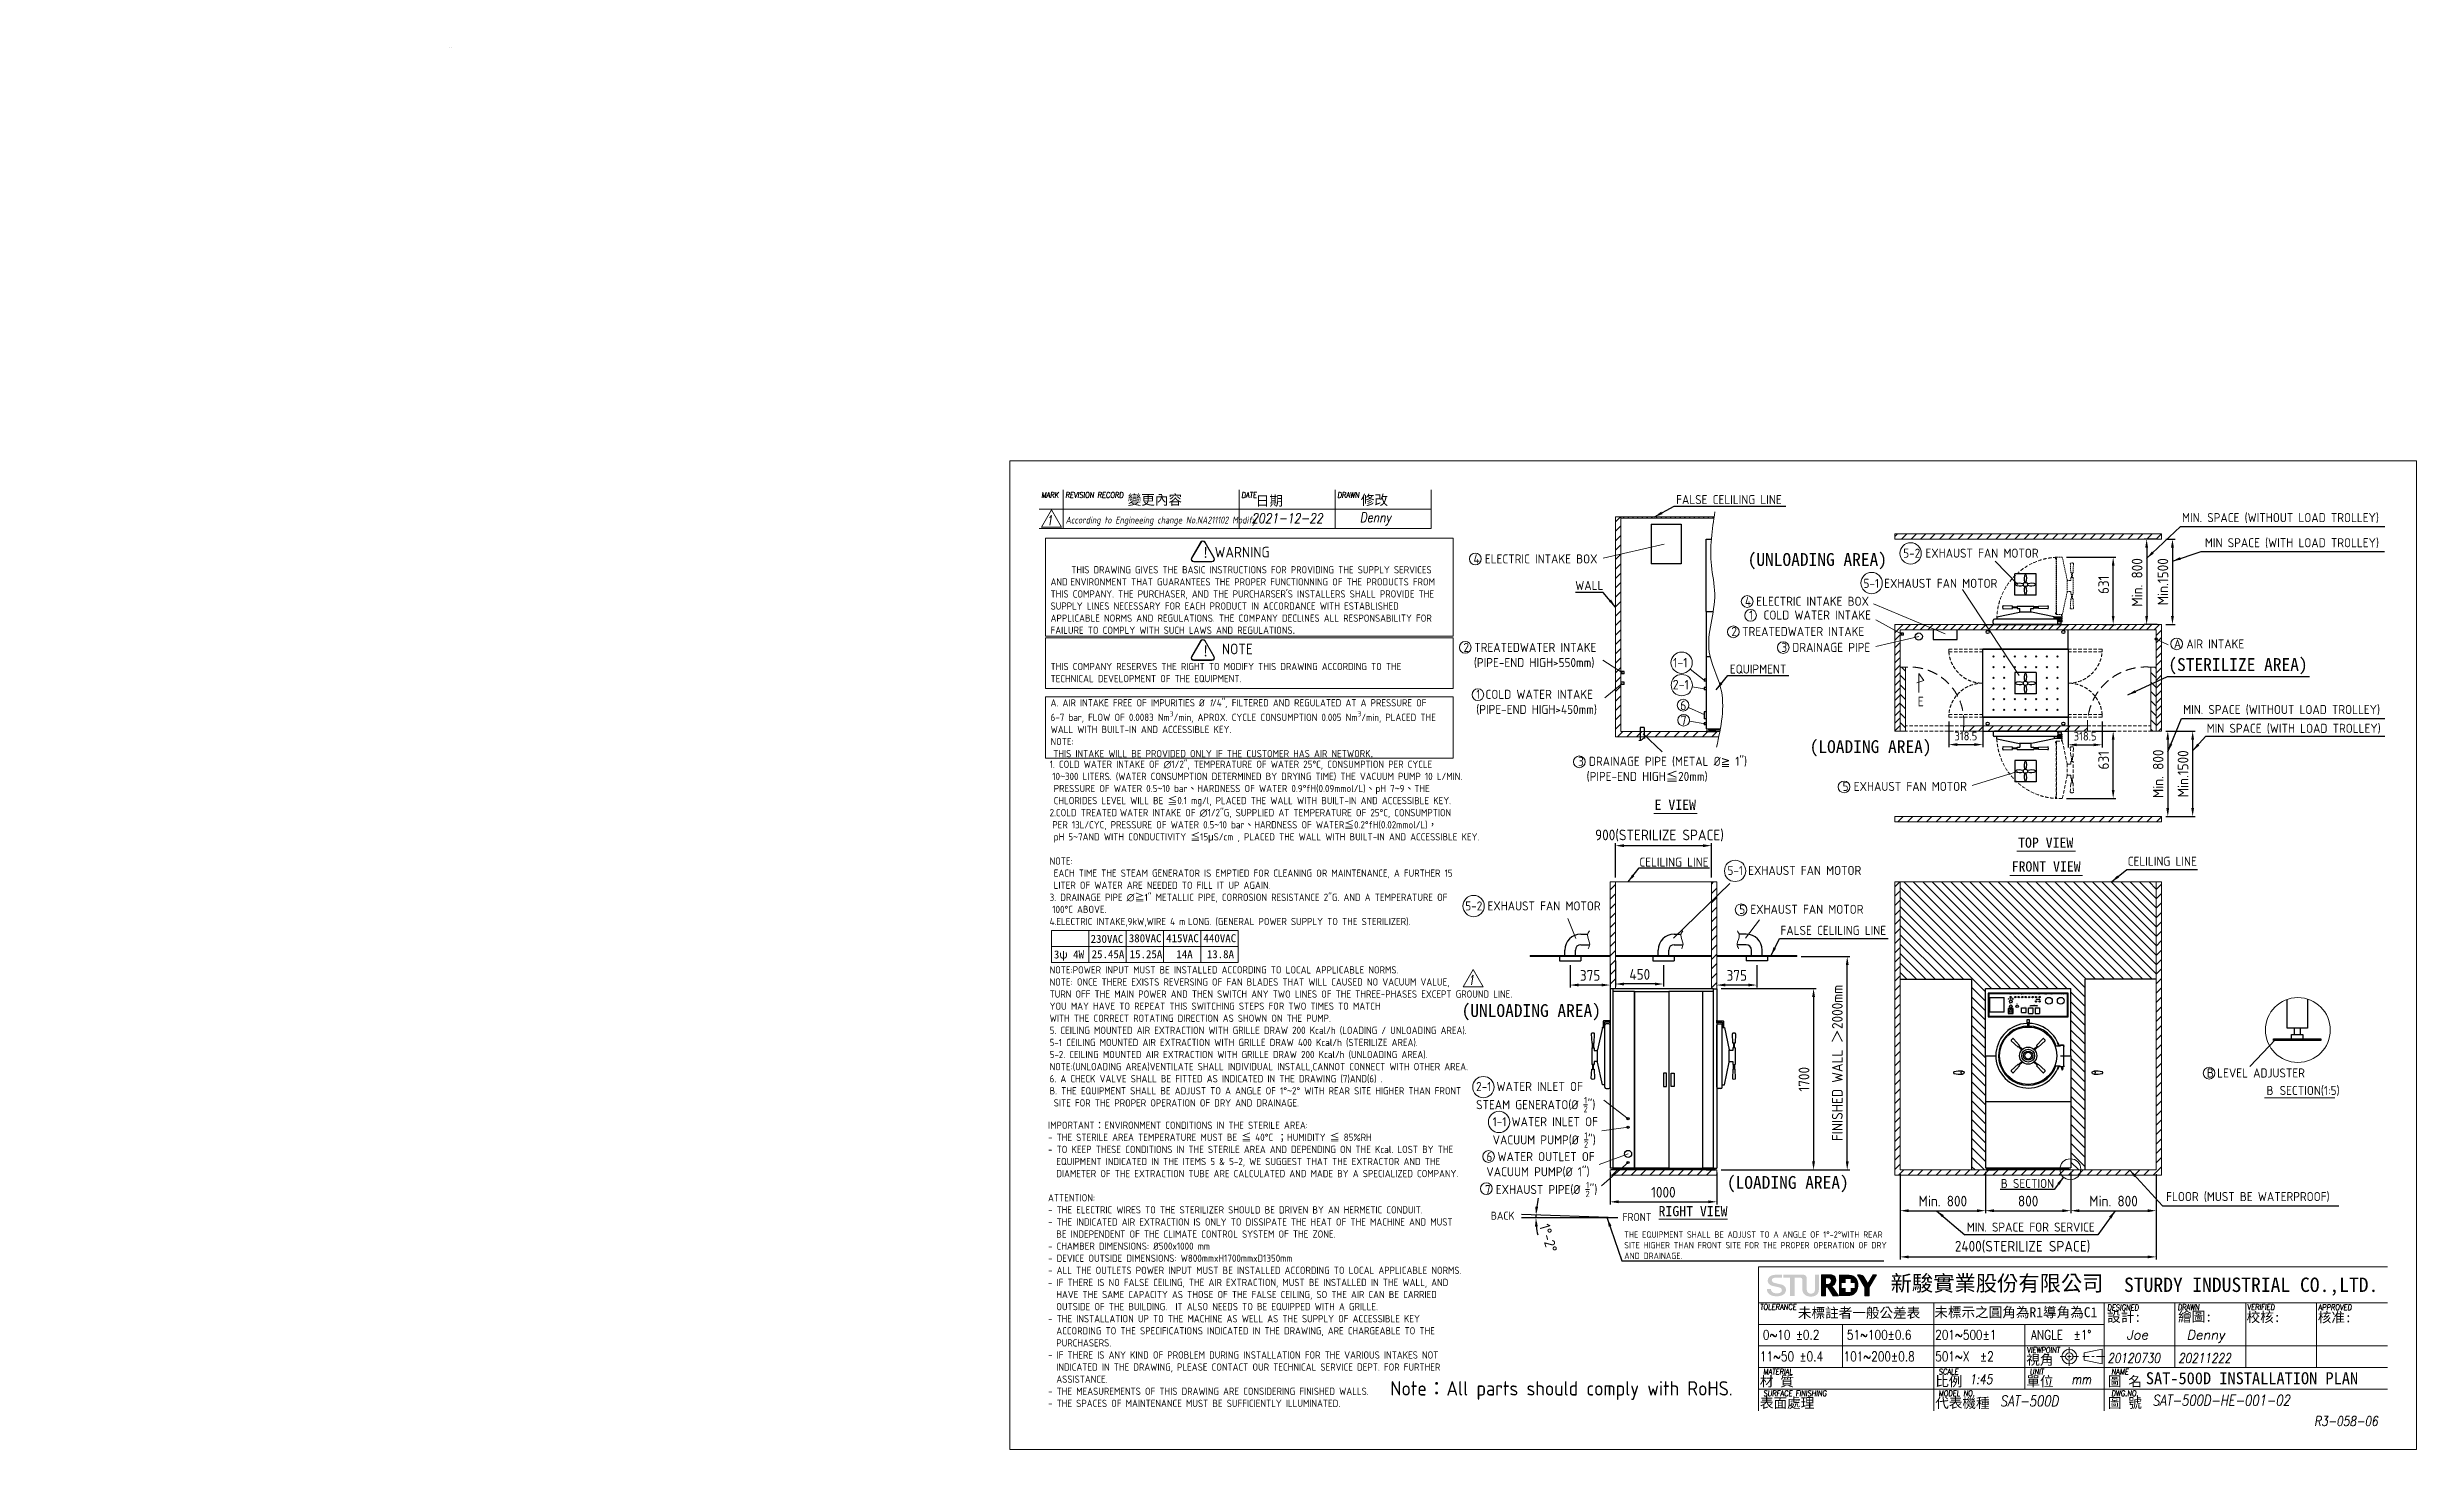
# Model space of a CAD drawing. Header units: millimetres. Extents: x -407643 to 27959, y -48 to 28520.
# Drawn here: x 5752 to 27959, y -48 to 13097 of the extents above; entities that cross this region are included whole.
import ezdxf
from ezdxf.enums import TextEntityAlignment as Align

# ---------------------------------------------------------------- set-up
doc = ezdxf.new("R2010")
doc.units = ezdxf.units.MM
doc.header["$MEASUREMENT"] = 0
doc.linetypes.add('CENTER2', pattern=[28.575, 19.05, -3.175, 3.175, -3.175])
doc.linetypes.add('HIDDEN', pattern=[9.525, 6.35, -3.175])
doc.layers.get('0').update_dxf_attribs({"lineweight": 25})
for name, color, linetype, lineweight in [('D', 3, 'Continuous', 13), ('F', 7, 'Continuous', 15), ('H', 2, 'HIDDEN', 15), ('S', 4, 'Continuous', 15), ('T', 4, 'Continuous', 15)]:
    doc.layers.add(name, color=color, linetype=linetype, lineweight=lineweight)
doc.styles.add('2', font='ARIAL.TTF')
doc.styles.get("Standard").update_dxf_attribs({"font": 'KAIU.TTF'})
doc.styles.add('STU25', font='isocp2.shx')
doc.styles.add('Text', font='romans.shx', dxfattribs={"width": 0.8, "oblique": 10})
doc.dimstyles.new('STU25', dxfattribs={"dimscale": 40, "dimtxt": 2.5, "dimasz": 2, "dimexe": 0.6, "dimexo": 1, "dimgap": 1, "dimtad": 1, "dimdsep": 46, "dimtxsty": 'STU25', "dimcen": 2, "dimazin": 2, "dimtfac": 1, "dimtmove": 0, "dimatfit": 3, "dimfxl": 0, "dimtolj": 1, "dimtzin": 0, "dimarcsym": 0})
doc.dimstyles.new('STU25$7', dxfattribs={"dimscale": 40, "dimtxt": 2.5, "dimasz": 2, "dimexe": 1.25, "dimexo": 0.625, "dimgap": 1, "dimtad": 0, "dimdec": 4, "dimdsep": 46, "dimtxsty": 'STU25', "dimcen": 2.5, "dimazin": 2, "dimtfac": 1, "dimtdec": 4, "dimtmove": 0, "dimatfit": 3, "dimfxl": 0, "dimtolj": 1, "dimtzin": 0, "dimarcsym": 0})

msp = doc.modelspace()

# ---------------------------------------------------------------- texts
at = {"lineweight": -3}
for s, p in [('變更內容', (15877.625, 8809.476)), ('日期', (17077.786, 8800.576)), ('修改', (18063.264, 8807.696))]:
    msp.add_text(s, height=93.4085, dxfattribs=at).set_placement(p)
at = {"style": '2'}
for s, width, p in [('VACUUM', 1.2, (24392.604, 4219.526)), ('STAND  BY', 1.05, (24155.098, 4129.727)), ('POWER', 1.05, (24155.098, 4212.962)), ('ADD WATER', 1.05, (24197.598, 4212.955)), ('START', 1.05, (24215.098, 4129.839)), ('HEAT', 1.05, (24230.098, 4212.968)), ('VACUUM', 1.05, (24262.598, 4213.088)), ('TEMP. CONTROL', 1.05, (24278.098, 4102.511)), ('STERI.', 1.05, (24295.098, 4212.955)), ('EXHAUST', 1.05, (24327.598, 4212.987)), ('STERI.', 1.05, (24341.196, 4102.812)), ('DRY', 1.05, (24360.098, 4212.963)), ('TIMER', 1.05, (24372.848, 4120.493)), ('RELEASE', 1.1, (24392.598, 4212.939)), ('CLOSE', 1.05, (24392.844, 4165.706)), ('OPPOSITE DOOR', 1.05, (24409.134, 4176.026)), ('DRY', 1.05, (24404.098, 4102.812)), ('COMPLETE', 1.05, (24425.098, 4212.953)), ('OPEN', 1.05, (24425.344, 4165.722)), ('CHAMBER  PRESSURE  GAUGE', 1.05, (24513.098, 4212.953)), ('JACKET  PRESSURE  GAUGE', 1.05, (24623.098, 4213.019))]:
    msp.add_text(s, height=3.5, dxfattribs=dict(at, width=width)).set_placement(p, align=Align.BOTTOM_CENTER)
at = {"style": '2', "width": 1.05}
msp.add_text('EMERGENCY', height=3.5, dxfattribs=at).set_placement((24155.069, 4035.977), align=Align.TOP_CENTER)
at = {"layer": 'D', "style": 'STU25'}
for s, p in [('1-1', (20989.701, 7284.006)), ('2-1', (20986.772, 7078.043)), ('6', (21055.717, 6883.782)), ('7', (21060.565, 6742.627))]:
    msp.add_text(s, height=90, dxfattribs=at).set_placement(p)
at = {"layer": 'D', "color": 4}
msp.add_text('SAT-500D INSTALLATION PLAN', height=112.5, dxfattribs=at).set_placement((25421.185, 565.317))
at = {"layer": 'D', "color": 11, "attachment_point": 1}
for s, insert, char_height in [('{\\Fisocp2.shx;\\C3;FALSE CELILING LINE}', (21018.409, 8900.179), 85), ('{\\Fisocp2.shx;\\C3;MIN. SPACE (WITHOUT LOAD TROLLEY)}', (25760.823, 8731.332), 85), ('{\\Fisocp2.shx;\\C3;MIN SPACE (WITH LOAD TROLLEY)}', (25975.237, 8495.893), 85), ('{\\C3;(UNLOADING AREA)}', (21688.698, 8356.173), 120), ('{\\Fisocp2.shx;\\C3;WALL}', (20072.615, 8095.984), 85), ('{\\C3;(STERILIZE AREA)}', (25631.693, 7371.82), 120), ('{\\Fisocp2.shx;\\C3;A AIR INTAKE}', (25683.455, 7547.251), 85), ('{\\Fisocp2.shx;\\C3;EQUIPMENT}', (21521.508, 7311.557), 85), ('{\\Fisocp2.shx;\\C3;MIN. SPACE (WITHOUT LOAD TROLLEY)}', (25771.274, 6932.404), 85), ('{\\Fisocp2.shx;\\C3;MIN SPACE (WITH LOAD TROLLEY)}', (25991.47, 6756.266), 85), ('{\\C3;(LOADING AREA)}', (22269.994, 6602.16), 120), ('E VIEW', (20816.539, 6044.443), 95), ('TOP VIEW', (24223.86, 5689.618), 95), ('{\\Fisocp.shx;\\C3;CELILING LINE\\f標楷體|b0|i0|c136|p65; }', (20674.048, 5501.958), 85), ('FRONT VIEW', (24163.681, 5466.227), 95), ('{\\Fisocp.shx;\\C3;CELILING LINE}', (25251.318, 5509.826), 85), ('{\\Fisocp2.shx;\\C3;FALSE CELILING LINE}', (21996.609, 4862.185), 85), ('{\\C3;(UNLOADING AREA)}', (19007.502, 4127.901), 120), ('{\\Fisocp2.shx;\\C3;B\\f???|b0|i0|c0|p65; \\Fisocp2.shx;LEVEL ADJUSTER}', (25993.587, 3525.385), 85), ('{\\Fisocp2.shx;B} {\\Fisocp2.shx;SECTION(1:5)}', (26552.76, 3361.417), 85), ('{\\C3;(LOADING AREA)}', (21493.852, 2516.951), 120), ('RIGHT VIEW', (20853.653, 2235.301), 95), ('{\\Fisocp2.shx;\\C3;FLOOR (MUST BE WATERPROOF)}', (25611.84, 2366.971), 85), ('{\\Fisocp2.shx;\\C3;MIN. SPACE FOR SERVICE}', (23742.987, 2080.53), 85), ('{\\Fisocp2.shx;\\C3;THE EQUIPMENT SHALL BE ADJUST TO A ANGLE OF 1%%d-2%%dWITH REAR \\PSITE HIGHER THAN FRONT SITE FOR THE PROPER OPERATION OF DRY \\PAND DRAINAGE.}', (20532.128, 1998.435), 60)]:
    msp.add_mtext(s, dxfattribs=dict(at, insert=insert, char_height=char_height))
at = {"layer": 'D', "color": 11, "attachment_point": 1, "style": 'STU25'}
for s, insert, char_height in [('\\A1;\\P     THIS DRAWING GIVES THE BASIC INSTRUCTIONS FOR PROVIDING THE SUPPLY SERVICES \\PAND{\\f????|b0|i0|c0|p54; }ENVIRONMENT THAT GUARANTEES THE PROPER FUNCTIONNING OF THE PRODUCTS FROM \\PTHIS COMPANY. THE PURCHASER, AND THE PURCHARSER\'S INSTALLERS SHALL PROVIDE THE \\PSUPPLY LlNES NECESSARY FOR EACH PRODUCT IN ACCORDANCE WITH ESTABLlSHED \\PAPPLlCABLE NORMS AND REGULATIONS. THE COMPANY DECLlNES ALL RESPONSABILlTY FOR \\PFAILURE TO COMPLY WITH SUCH LAWS AND REGULATIONS{\\f????|b0|i0|c0|p54;.\\P\\P\\P}THIS COMPANY RESERVES THE RIGHT TO MODIFY THIS DRAWING ACCORDING TO THE \\PTECHNICAL DEVELOPMENT OF THE EQUIPMENT.\\P\\PA. AIR INTAKE FREE OF IMPURITIES %%C {\\fISOCP2|b0|i1|c0|p2;1}/4"{\\fISOCP2|b0|i1|c0|p2;, }FILTERED AND REGULATED AT A PRESSURE OF \\P6-7 bar, FLOW OF 0.0083 Nm{\\H0.7x;\\S3^ ;}/min, APROX. CYCLE CONSUMPTION 0.005 Nm{\\H0.7x;\\S3^ ;}/min, PLACED THE \\PWALL WITH BUILT-IN AND ACCESSIBLE KEY.\\PNOTE:\\P{\\f????|b0|i0|c0|p54; }THIS INTAKE WILL BE PROVIDED ONLY IF THE CUSTOMER HAS AIR NETWORK{\\fArial|b0|i0|c0|p34;.}', (15154.979, 8347.241), 68), ('{\\f標楷體|b0|i0|c136|p65;!}', (16573.845, 8411.923), 100), ('WARNING', (16693.115, 8414.848), 100), ('{\\C3;4 ELECTRIC INTAKE BOX}', (19119.214, 8344.111), 85), ('{\\C3;5-2 EXHAUST FAN MOTOR}', (23147.154, 8398.031), 85), ('{\\C3;5-1 EXHAUST FAN MOTOR}', (22774.553, 8115.092), 85), ('{\\C3;4 ELECTRIC INTAKE BOX}', (21663.786, 7947.01), 85), ('{\\C3;1  COLD WATER INTAKE}', (21702.432, 7817.913), 85), ('{\\C3;2 TREATEDWATER INTAKE}', (21536.577, 7663.678), 85), ('{\\f標楷體|b0|i0|c136|p65;!}', (16573.845, 7488.004), 100), ('NOTE', (16760.358, 7507.373), 100), ('{\\C3;2 TREATEDWATER INTAKE\\P  (PIPE-END HIGH>550mm)}', (19025.57, 7514.516), 85), ('{\\C3;3 DRAINAGE PIPE}', (22005.067, 7514.733), 85), ('{\\C3;1 COLD WATER INTAKE\\P(PIPE-END HIGH>450mm)}', (19144.7, 7074.668), 85), ('{\\C3;3 DRAINAGE PIPE (METAL %%C\\f新細明體|b0|i0|c136|p18;≧\\Fisocp2.shx; 1")\\P\\f????|b0|i0|c136|p18; \\Fisocp2.shx; (PIPE-END HIGH\\f標楷體|b0|i0|c136|p65;≦\\Fisocp2.shx;20mm)}', (20098.914, 6446.889), 85), ('1. COLD WATER INTAKE OF ∅1/2", TEMPERATURE OF WATER 25°C, CONSUMPTION PER CYCLE \\P{\\F????; }10{\\f標楷體|b0|i0|c136|p65;~}300 LITERS. (WATER CONSUMPTION DETERMINED BY DRYING TIME) THE VACUUM PUMP 10 L/MIN. \\P PRESSURE OF WATER 0.5{\\f標楷體|b0|i0|c136|p65;~}10 bar{\\f標楷體|b0|i0|c136|p65;、}HARDNESS OF WATER 0.9°fH(0.09mmol/L){\\f標楷體|b0|i0|c136|p65;、}pH 7{\\f標楷體|b0|i0|c136|p65;~}9{\\f標楷體|b0|i0|c136|p65;、}THE \\P CHLORIDES LEVEL WILL BE {\\f標楷體|b0|i0|c136|p65;≦}0.1 mg/l, PLACED THE WALL WITH BUILT-IN AND ACCESSIBLE KEY.\\P2.COLD TREATED{\\F???; }WATER INTAKE OF ∅1/2"G, SUPPLIED AT TEMPERATURE OF 25°C, CONSUMPTION \\P{\\F????; }PER 13L/CYC, PRESSURE OF WATER 0.5{\\f細明體|b0|i0|c136|p49;~}10 bar{\\f標楷體|b0|i0|c136|p65;、}HARDNESS OF WATER{\\f標楷體|b0|i0|c136|p65;≦}0.2°fH(0.02mmol/L){\\f標楷體|b0|i0|c136|p65;，}\\P pH 5{\\f細明體|b0|i0|c136|p49;~}7AND WITH CONDUCTIVITY {\\f標楷體|b0|i0|c136|p65;≦}15{\\f新細明體|b0|i0|c136|p16;μ}S/cm , PLACED THE WALL WITH BUILT-IN AND ACCESSIBLE KEY.\\P\\PNOTE:\\P EACH TIME THE STEAM GENERATOR IS EMPTIED FOR CLEANING OR MAINTENANCE, A FURTHER 15 \\P LITER OF WATER ARE NEEDED TO FILL IT UP AGAIN.\\P3. DRAINAGE PIPE ∅{\\f標楷體|b0|i0|c136|p65;≧}1" METALLIC PIPE, CORROSION RESISTANCE 2"G. AND A TEMPERATURE OF \\P{\\F???; }100°C ABOVE.\\P4.ELECTRIC INTAKE,9kW,WIRE 4 m{\\F???; }LONG. (GENERAL POWER SUPPLY TO THE STERILIZER).\\P\\P\\P\\PNOTE:POWER INPUT MUST BE INSTALLED ACCORDING TO LOCAL APPLICABLE NORMS.\\P{\\A1;NOTE: ONCE THERE EXISTS REVERSING OF FAN BLADES THAT WILL CAUSED NO VACUUM VALUE, }\\P{\\A1;TURN OFF THE MAIN POWER AND THEN SWITCH ANY TWO LINES OF THE THREE-PHASES EXCEPT GROUND LINE. }\\P{\\A1;YOU MAY HAVE TO REPEAT THIS SWITCHING STEPS FOR TWO TIMES TO MATCH }\\P{\\A1;WITH THE CORRECT ROTATING DIRECTION AS SHOWN ON THE PUMP. }\\P{\\A1;5. CEILING MOUNTED AIR EXTRACTION WITH GRILLE DRAW 200 Kcal/h (LOADING / UNLOADING AREA).}\\P{\\A1;5-1 CEILING MOUNTED AIR EXTRACTION WITH GRILLE DRAW 400 Kcal/h (STERILIZE AREA).}\\P{\\A1;5-2. CEILING MOUNTED AIR EXTRACTION WITH GRILLE DRAW 200 Kcal/h (UNLOADING AREA).}\\P{\\A1;NOTE:(UNLOADING AREA)VENTILATE SHALL INDIVIDUAL INSTALL,CANNOT CONNECT WITH OTHER AREA.}\\P{\\A1;6. A CHECK VALVE SHALL BE FITTED AS INDICATED IN THE DRAWING (7)AND(6) .}\\P{\\A1;B. THE EQUIPMENT SHALL BE ADJUST TO A ANGLE OF 1°}{\\A1;\\f標楷體|b0|i0|c136|p65;~}{\\A1;2° WITH REAR SITE HIGHER THAN FRONT }\\P{\\A1; SITE FOR THE PROPER OPERATION OF DRY AND DRAINAGE.}', (15145.747, 6410.33), 68), ('{\\C3;5 EXHAUST FAN MOTOR}', (22579.345, 6211.619), 85), ('{\\C3;5-1 EXHAUST FAN MOTOR}', (21499.116, 5423.787), 85), ('{\\C3;5-2 EXHAUST FAN MOTOR}', (19041.885, 5091.361), 85), ('{\\C3;5 EXHAUST FAN MOTOR}', (21609.845, 5059.267), 85), ('{\\f標楷體|b0|i0|c136|p65;230VAC}', (15530.273, 4777.43), 75), ('{\\f標楷體|b0|i0|c136|p65;380VAC}', (15888.156, 4783.615), 75), ('{\\f標楷體|b0|i0|c136|p65;415VAC}', (16238.156, 4783.615), 75), ('{\\f標楷體|b0|i0|c136|p65;440VAC}', (16588.156, 4783.615), 75), ('{\\f標楷體|b0|i0|c136|p65;3ψ 4W}', (15185.838, 4631.391), 75), ('{\\f標楷體|b0|i0|c136|p65;25.45A}', (15539.833, 4634.061), 75), ('{\\f標楷體|b0|i0|c136|p65;15.25A}', (15895.986, 4634.061), 75), ('{\\f標楷體|b0|i0|c136|p65;14A}', (16333.876, 4634.061), 75), ('{\\f標楷體|b0|i0|c136|p65;13.8A}', (16619.269, 4634.061), 75), ('\\A1;{\\C3;2-1 WATER INLET OF \\PSTEAM GENERATO(%%c \\H0.7x;\\S1/2;\\H1.429x;")}', (19143.554, 3398.622), 85), ('IMPORTANT{\\f標楷體|b0|i0|c136|p65;：}ENVIRONMENT CONDITIONS IN THE STERILE AREA:\\P- THE STERILE AREA TEMPERATURE MUST BE {\\f標楷體|b0|i0|c136|p65;≦} 40%%DC {\\f標楷體|b0|i0|c136|p65;；}HUMIDITY {\\f標楷體|b0|i0|c136|p65;≦} 85%RH\\P- TO KEEP THESE CONDITIONS IN THE STERILE AREA AND DEPENDING ON THE Kcal. LOST BY THE \\P  EQUIPMENT INDICATED IN THE ITEMS 5 & 5-2, WE SUGGEST THAT THE EXTRACTOR AND THE \\P  DIAMETER OF THE EXTRACTION TUBE ARE CALCULATED AND MADE BY A SPECIALIZED COMPANY.\\P\\PATTENTION:\\P- THE ELECTRIC WIRES TO THE STERILIZER SHOULD BE DRIVEN BY AN HERMETIC CONDUIT.  \\P- THE INDICATED AIR EXTRACTION IS ONLY TO DISSIPATE THE HEAT OF THE MACHINE AND MUST \\P  BE INDEPENDENT OF THE CLIMATE CONTROL SYSTEM OF THE ZONE.\\P- CHAMBER DIMENSIONS: %%C500x1000 mm\\P- DEVICE OUTSIDE DIMENSIONS: W800mmxH1700mmxD1350mm\\P- ALL THE OUTLETS POWER INPUT MUST BE INSTALLED ACCORDING TO LOCAL APPLICABLE NORMS.\\P- IF THERE IS NO FALSE CEILING, THE AIR EXTRACTION, MUST BE INSTALLED IN THE WALL, AND \\P  HAVE THE SAME CAPACITY AS THOSE OF THE FALSE CEILING, SO THE AIR CAN BE CARRIED \\P  OUTSIDE OF THE BUILDING.  IT ALSO NEEDS TO BE EQUIPPED WITH A GRILLE.\\P- THE INSTALLATION UP TO THE MACHINE AS WELL AS THE SUPPLY OF ACCESSIBLE KEY \\P  ACCORDING TO THE SPECIFICATIONS INDICATED IN THE DRAWING, ARE CHARGEABLE TO THE \\P  PURCHASERS. \\P- IF THERE IS ANY KIND OF PROBLEM DURING INSTALLATION FOR THE VARIOUS INTAKES NOT \\P  INDICATED IN THE DRAWING, PLEASE CONTACT OUR TECHNICAL SERVICE DEPT. FOR FURTHER \\P  ASSISTANCE.\\P- THE MEASUREMENTS OF THIS DRAWING ARE CONSIDERING FINISHED WALLS.\\P- THE SPACES OF MAINTENANCE MUST BE SUFFICIENTLY ILLUMINATED.', (15130.969, 3027.067), 68), ('\\A1;{\\C3;1-1 WATER INLET OF \\PVACUUM PUMP(%%c \\H0.7x;\\S1/2;\\H1.429x;")}', (19298.854, 3068.582), 85), ('{\\C3;6 WATER OUTLET OF \\PVACUUM PUMP(%%c 1")}', (19240.277, 2741.139), 85), ('\\A1;{\\C3;7 EXHAUST PIPE(%%c \\H0.7x;\\S1/2;\\H1.429x;")}', (19226.108, 2461.717), 85), ('{\\C3;B SECTION}', (24061.647, 2489.548), 85)]:
    msp.add_mtext(s, dxfattribs=dict(at, insert=insert, char_height=char_height))
at = {"layer": 'D', "insert": (23282.427, 7009.93), "char_height": 90, "attachment_point": 1}
msp.add_mtext('{\\Fisocp2.shx;E}', dxfattribs=at)
at = {"layer": 'D', "linetype": 'Continuous', "char_height": 75, "width": 218.181, "attachment_point": 1}
for s, insert in [('{\\Fisocp2.shx;BACK}', (19281.231, 2182.308)), ('{\\Fisocp2.shx;FRONT}', (20514.836, 2170.145))]:
    msp.add_mtext(s, dxfattribs=dict(at, insert=insert))
at = {"layer": 'D', "color": 0, "insert": (18339.626, 594.124), "char_height": 135.00867, "attachment_point": 1, "style": 'STU25'}
msp.add_mtext('Note{\\f標楷體|b0|i0|c136|p65;：}All parts should comply with RoHS.', dxfattribs=at)
at = {"layer": 'F', "color": 1, "lineweight": 15, "style": 'Text', "oblique": 5, "width": 0.8}
for s, p in [('MARK', (15068.192, 8873.961)), ('REVISION RECORD', (15293.192, 8873.961)), ('DATE', (16943.342, 8873.961)), ('DRAWN', (17843.342, 8873.961))]:
    msp.add_text(s, height=54, dxfattribs=at).set_placement(p)
at = {"layer": 'T', "lineweight": 20, "style": 'Text', "oblique": 10, "width": 0.8}
for s, height, p in [('1', 90, (15113.569, 8617.134)), ('2021-12-22', 92, (17037.569, 8636.729)), ('Denny', 92, (18053.1, 8644.993)), ('1', 90, (19066.804, 4308.266)), ('20120730', 90, (25061.442, 765.532)), ('20211222', 90, (25725.192, 765.532)), ('1:45', 90, (23767.789, 566.655)), ('SAT-500D', 99, (24054.749, 359.053)), ('mm', 90, (24724.406, 566.91)), ('SAT-500D-HE-001-02', 99, (25482.528, 365.346))]:
    msp.add_text(s, height=height, dxfattribs=at).set_placement(p)
at = {"layer": 'T', "lineweight": 20, "style": 'Text', "oblique": 10}
for s, p in [('Joe', (25238.761, 983.445)), ('Denny', (25803.816, 983.445))]:
    msp.add_text(s, height=90, dxfattribs=at).set_placement(p)
at = {"layer": 'T', "linetype": 'Continuous', "lineweight": 20, "attachment_point": 1, "style": 'Text'}
for s, insert, char_height in [('{\\Fisocp2.shx|c136;According to Engineeing change No.NA211102 Modify}', (15296.177, 8698.38), 65), ('{R3-058-06}', (27000.1, 264.306), 90)]:
    msp.add_mtext(s, dxfattribs=dict(at, insert=insert, char_height=char_height))

# ---------------------------------------------------------------- blocks, each defined once
blk = doc.blocks.new('*D3')
at = {"layer": 'D', "color": 0, "lineweight": -2}
for p, q in [((25608, 6687), (25884, 6687)), ((25860, 6607), (25860, 5967)), ((25608, 5887), (25884, 5887))]:
    blk.add_line(p, q, dxfattribs=at)
at = {"layer": 'D', "color": 0}
for points in [[(25873, 6607), (25847, 6607), (25860, 6687)], [(25847, 5967), (25873, 5967), (25860, 5887)]]:
    blk.add_solid(points, dxfattribs=at)
at = {"layer": 'Defpoints', "color": 0}
for p in [(25568, 6687), (25568, 5887), (25860, 5887)]:
    blk.add_point(p, dxfattribs=at)
at = {"layer": 'D', "color": 0, "insert": (25770, 6287), "char_height": 100, "attachment_point": 5, "rotation": 90, "style": 'STU25'}
blk.add_mtext('\\A1;{\\Fisocp2.shx;Min.1500}', dxfattribs=at)
blk = doc.blocks.new('*D5')
at = {"layer": 'D', "color": 0, "lineweight": -2}
for p, q in [((24718, 2555), (24718, 2168)), ((25518, 2534), (25518, 2168)), ((24798, 2192), (25438, 2192))]:
    blk.add_line(p, q, dxfattribs=at)
at = {"layer": 'D', "color": 0}
for points in [[(24798, 2205), (24798, 2178), (24718, 2192)], [(25438, 2178), (25438, 2205), (25518, 2192)]]:
    blk.add_solid(points, dxfattribs=at)
at = {"layer": 'Defpoints', "color": 0}
for p in [(24718, 2595), (25518, 2574), (25518, 2192)]:
    blk.add_point(p, dxfattribs=at)
at = {"layer": 'D', "color": 0, "insert": (25118, 2282), "char_height": 100, "attachment_point": 5, "style": 'STU25'}
blk.add_mtext('\\A1;Min. 800', dxfattribs=at)
blk = doc.blocks.new('*D4')
at = {"layer": 'D', "color": 0, "lineweight": -2}
for p, q in [((23118, 2534), (23118, 2168)), ((23918, 2555), (23918, 2168)), ((23198, 2192), (23838, 2192))]:
    blk.add_line(p, q, dxfattribs=at)
at = {"layer": 'D', "color": 0}
for points in [[(23198, 2205), (23198, 2178), (23118, 2192)], [(23838, 2178), (23838, 2205), (23918, 2192)]]:
    blk.add_solid(points, dxfattribs=at)
at = {"layer": 'Defpoints', "color": 0}
for p in [(23118, 2574), (23918, 2595), (23918, 2192)]:
    blk.add_point(p, dxfattribs=at)
at = {"layer": 'D', "color": 0, "insert": (23518, 2282), "char_height": 100, "attachment_point": 5, "style": 'STU25'}
blk.add_mtext('\\A1;Min. 800', dxfattribs=at)
blk = doc.blocks.new('*D6')
at = {"layer": 'D', "color": 0, "linetype": 'Continuous', "lineweight": -2}
for p, q in [((21774, 4495), (21774, 4283)), ((21399, 4315), (21399, 4331)), ((21694, 4307), (21479, 4307))]:
    blk.add_line(p, q, dxfattribs=at)
at = {"layer": 'D', "color": 0}
for points in [[(21479, 4321), (21479, 4294), (21399, 4307)], [(21694, 4294), (21694, 4321), (21774, 4307)]]:
    blk.add_solid(points, dxfattribs=at)
at = {"layer": 'Defpoints', "color": 0}
for p in [(21774, 4535), (21399, 4307), (21399, 4275)]:
    blk.add_point(p, dxfattribs=at)
at = {"layer": 'D', "color": 0, "insert": (21587, 4397), "char_height": 100, "attachment_point": 5, "style": 'STU25'}
blk.add_mtext('\\A1;375', dxfattribs=at)
blk = doc.blocks.new('*D7')
at = {"layer": 'D', "color": 0, "lineweight": -2}
for p, q in [((24914, 6687), (25139, 6687)), ((25115, 6136), (25115, 6607)), ((24678, 6056), (25139, 6056))]:
    blk.add_line(p, q, dxfattribs=at)
at = {"layer": 'D', "color": 0}
for points in [[(25128, 6607), (25102, 6607), (25115, 6687)], [(25102, 6136), (25128, 6136), (25115, 6056)]]:
    blk.add_solid(points, dxfattribs=at)
at = {"layer": 'Defpoints', "color": 0}
for p in [(24874, 6687), (25115, 6687), (24638, 6056)]:
    blk.add_point(p, dxfattribs=at)
at = {"layer": 'D', "color": 0, "insert": (25025, 6414), "char_height": 100, "attachment_point": 5, "rotation": 90, "style": 'STU25'}
blk.add_mtext('\\A1;631', dxfattribs=at)
blk = doc.blocks.new('*D8')
at = {"layer": 'D', "color": 0, "lineweight": -2}
for p, q in [((25608, 6687), (25651, 6687)), ((25627, 6607), (25627, 5967)), ((25608, 5887), (25651, 5887))]:
    blk.add_line(p, q, dxfattribs=at)
at = {"layer": 'D', "color": 0}
for points in [[(25640, 6607), (25613, 6607), (25627, 6687)], [(25613, 5967), (25640, 5967), (25627, 5887)]]:
    blk.add_solid(points, dxfattribs=at)
at = {"layer": 'Defpoints', "color": 0}
for p in [(25568, 6687), (25568, 5887), (25627, 5887)]:
    blk.add_point(p, dxfattribs=at)
at = {"layer": 'D', "color": 0, "insert": (25537, 6287), "char_height": 100, "attachment_point": 5, "rotation": 90, "style": 'STU25'}
blk.add_mtext('\\A1;{\\Fisocp2.shx;Min. 800}', dxfattribs=at)
blk = doc.blocks.new('*D9')
at = {"layer": 'D', "color": 0, "lineweight": -2}
for p, q in [((20399, 2551), (20399, 2251)), ((21399, 2551), (21399, 2251)), ((20479, 2275), (21319, 2275))]:
    blk.add_line(p, q, dxfattribs=at)
at = {"layer": 'D', "color": 0}
for points in [[(20479, 2289), (20479, 2262), (20399, 2275)], [(21319, 2262), (21319, 2289), (21399, 2275)]]:
    blk.add_solid(points, dxfattribs=at)
at = {"layer": 'Defpoints', "color": 0}
for p in [(20399, 2591), (21399, 2591), (21399, 2275)]:
    blk.add_point(p, dxfattribs=at)
at = {"layer": 'D', "color": 0, "insert": (20899, 2365), "char_height": 100, "attachment_point": 5, "style": 'STU25'}
blk.add_mtext('\\A1;1000', dxfattribs=at)
blk = doc.blocks.new('*D10')
at = {"layer": 'D', "color": 0, "lineweight": -2}
for p, q in [((25608, 8487), (25695, 8487)), ((25671, 8407), (25671, 7767)), ((25608, 7687), (25695, 7687))]:
    blk.add_line(p, q, dxfattribs=at)
at = {"layer": 'D', "color": 0}
for points in [[(25684, 8407), (25657, 8407), (25671, 8487)], [(25657, 7767), (25684, 7767), (25671, 7687)]]:
    blk.add_solid(points, dxfattribs=at)
at = {"layer": 'Defpoints', "color": 0}
for p in [(25568, 8487), (25568, 7687), (25671, 7687)]:
    blk.add_point(p, dxfattribs=at)
at = {"layer": 'D', "color": 0, "insert": (25581, 8088), "char_height": 100, "attachment_point": 5, "rotation": 90, "style": 'STU25'}
blk.add_mtext('\\A1;{\\Fisocp2.shx;Min.1500}', dxfattribs=at)
blk = doc.blocks.new('*D12')
at = {"layer": 'D', "color": 0, "lineweight": -2}
for p, q in [((25528, 8487), (25405, 8487)), ((25429, 8407), (25429, 7767)), ((25528, 7687), (25405, 7687))]:
    blk.add_line(p, q, dxfattribs=at)
at = {"layer": 'D', "color": 0}
for points in [[(25442, 8407), (25415, 8407), (25429, 8487)], [(25415, 7767), (25442, 7767), (25429, 7687)]]:
    blk.add_solid(points, dxfattribs=at)
at = {"layer": 'Defpoints', "color": 0}
for p in [(25568, 8487), (25429, 7687), (25568, 7687)]:
    blk.add_point(p, dxfattribs=at)
at = {"layer": 'D', "color": 0, "insert": (25339, 8081), "char_height": 100, "attachment_point": 5, "rotation": 90, "style": 'STU25'}
blk.add_mtext('\\A1;{\\Fisocp2.shx;Min. 800}', dxfattribs=at)
blk = doc.blocks.new('*D11')
at = {"layer": 'D', "color": 0, "lineweight": -2}
for p, q in [((24678, 8317), (25139, 8317)), ((25115, 7767), (25115, 8237)), ((25019, 7687), (25139, 7687))]:
    blk.add_line(p, q, dxfattribs=at)
at = {"layer": 'D', "color": 0}
for points in [[(25128, 8237), (25102, 8237), (25115, 8317)], [(25102, 7767), (25128, 7767), (25115, 7687)]]:
    blk.add_solid(points, dxfattribs=at)
at = {"layer": 'Defpoints', "color": 0}
for p in [(24638, 8317), (25115, 8317), (24979, 7687)]:
    blk.add_point(p, dxfattribs=at)
at = {"layer": 'D', "color": 0, "insert": (25025, 8059), "char_height": 100, "attachment_point": 5, "rotation": 90, "style": 'STU25'}
blk.add_mtext('\\A1;631', dxfattribs=at)
blk = doc.blocks.new('*D13')
at = {"layer": 'D', "color": 0, "lineweight": -2}
for p, q in [((20449, 4534), (20449, 4293)), ((20899, 4495), (20899, 4293)), ((20819, 4317), (20529, 4317))]:
    blk.add_line(p, q, dxfattribs=at)
at = {"layer": 'D', "color": 0}
for points in [[(20529, 4330), (20529, 4303), (20449, 4317)], [(20819, 4303), (20819, 4330), (20899, 4317)]]:
    blk.add_solid(points, dxfattribs=at)
at = {"layer": 'Defpoints', "color": 0}
for p in [(20449, 4574), (20899, 4535), (20449, 4317)]:
    blk.add_point(p, dxfattribs=at)
at = {"layer": 'D', "color": 0, "insert": (20678, 4407), "char_height": 100, "attachment_point": 5, "style": 'STU25'}
blk.add_mtext('\\A1;450', dxfattribs=at)
blk = doc.blocks.new('*D14')
at = {"layer": 'D', "color": 0, "lineweight": -2}
for p, q in [((23918, 2555), (23918, 2168)), ((24718, 2555), (24718, 2168)), ((23998, 2192), (24638, 2192))]:
    blk.add_line(p, q, dxfattribs=at)
at = {"layer": 'D', "color": 0}
for points in [[(23998, 2205), (23998, 2178), (23918, 2192)], [(24638, 2178), (24638, 2205), (24718, 2192)]]:
    blk.add_solid(points, dxfattribs=at)
at = {"layer": 'Defpoints', "color": 0}
for p in [(23918, 2595), (24718, 2595), (24718, 2192)]:
    blk.add_point(p, dxfattribs=at)
at = {"layer": 'D', "color": 0, "insert": (24318, 2282), "char_height": 100, "attachment_point": 5, "style": 'STU25'}
blk.add_mtext('\\A1;800', dxfattribs=at)
blk = doc.blocks.new('*D15')
at = {"layer": 'D', "color": 0, "lineweight": -2}
for p, q in [((21439, 4274), (22331, 4274)), ((22307, 4194), (22307, 2654)), ((21439, 2574), (22331, 2574))]:
    blk.add_line(p, q, dxfattribs=at)
at = {"layer": 'D', "color": 0}
for points in [[(22320, 4194), (22293, 4194), (22307, 4274)], [(22293, 2654), (22320, 2654), (22307, 2574)]]:
    blk.add_solid(points, dxfattribs=at)
at = {"layer": 'Defpoints', "color": 0}
for p in [(21399, 4274), (21399, 2574), (22307, 2574)]:
    blk.add_point(p, dxfattribs=at)
at = {"layer": 'D', "color": 0, "insert": (22217, 3424), "char_height": 100, "attachment_point": 5, "rotation": 90, "style": 'STU25'}
blk.add_mtext('\\A1;1700', dxfattribs=at)
blk = doc.blocks.new('*D17')
at = {"layer": 'D', "color": 0, "linetype": 'Continuous', "lineweight": -2}
for p, q in [((20024, 4495), (20024, 4283)), ((20399, 4495), (20399, 4283)), ((20319, 4307), (20104, 4307))]:
    blk.add_line(p, q, dxfattribs=at)
at = {"layer": 'D', "color": 0}
for points in [[(20104, 4321), (20104, 4294), (20024, 4307)], [(20319, 4294), (20319, 4321), (20399, 4307)]]:
    blk.add_solid(points, dxfattribs=at)
at = {"layer": 'Defpoints', "color": 0}
for p in [(20024, 4535), (20399, 4535), (20024, 4307)]:
    blk.add_point(p, dxfattribs=at)
at = {"layer": 'D', "color": 0, "insert": (20212, 4397), "char_height": 100, "attachment_point": 5, "style": 'STU25'}
blk.add_mtext('\\A1;375', dxfattribs=at)
blk = doc.blocks.new('*D18')
at = {"layer": 'D', "color": 0, "lineweight": -2}
for p, q in [((23118, 2534), (23118, 1735)), ((25518, 2534), (25518, 1735)), ((23198, 1759), (25438, 1759))]:
    blk.add_line(p, q, dxfattribs=at)
at = {"layer": 'D', "color": 0}
for points in [[(23198, 1772), (23198, 1745), (23118, 1759)], [(25438, 1745), (25438, 1772), (25518, 1759)]]:
    blk.add_solid(points, dxfattribs=at)
at = {"layer": 'Defpoints', "color": 0}
for p in [(23118, 2574), (25518, 2574), (25518, 1759)]:
    blk.add_point(p, dxfattribs=at)
at = {"layer": 'D', "color": 0, "insert": (23631, 1909), "char_height": 100, "attachment_point": 1, "style": 'STU25'}
blk.add_mtext('\\A1;2400(STERILIZE SPACE)', dxfattribs=at)
blk = doc.blocks.new('*D19')
at = {"layer": 'D', "color": 0, "lineweight": -2}
for p, q in [((22189, 4574), (22646, 4574)), ((22622, 2654), (22622, 4494)), ((21439, 2574), (22646, 2574))]:
    blk.add_line(p, q, dxfattribs=at)
at = {"layer": 'D', "color": 0}
for points in [[(22636, 4494), (22609, 4494), (22622, 4574)], [(22609, 2654), (22636, 2654), (22622, 2574)]]:
    blk.add_solid(points, dxfattribs=at)
at = {"layer": 'Defpoints', "color": 0}
for p in [(22149, 4574), (22622, 4574), (21399, 2574)]:
    blk.add_point(p, dxfattribs=at)
at = {"layer": 'D', "color": 0, "insert": (22530, 3577), "char_height": 100, "attachment_point": 5, "rotation": 90, "style": 'STU25'}
blk.add_mtext('\\A1;FINISHED WALL {\\f新細明體|b0|i0|c136|p16;＞}2000mm', dxfattribs=at)
blk = doc.blocks.new('*D20')
at = {"layer": 'D', "color": 0, "lineweight": -2}
for p, q in [((20449, 5314), (20449, 5638)), ((20529, 5614), (21269, 5614)), ((21349, 5314), (21349, 5638))]:
    blk.add_line(p, q, dxfattribs=at)
at = {"layer": 'D', "color": 0}
for points in [[(20529, 5627), (20529, 5600), (20449, 5614)], [(21269, 5600), (21269, 5627), (21349, 5614)]]:
    blk.add_solid(points, dxfattribs=at)
at = {"layer": 'Defpoints', "color": 0}
for p in [(21349, 5614), (20449, 5274), (21349, 5274)]:
    blk.add_point(p, dxfattribs=at)
at = {"layer": 'D', "color": 0, "insert": (20259, 5764), "char_height": 100, "attachment_point": 1, "style": 'STU25'}
blk.add_mtext('\\A1;900(STERILIZE SPACE)', dxfattribs=at)
blk = doc.blocks.new('*D21')
at = {"layer": 'D', "color": 0, "linetype": 'Continuous', "lineweight": -2}
for start, end in [(166.035, 172.0175), (178, 180), (185.9825, 191.965)]:
    blk.add_arc((20471, 2124), 767, start, end, dxfattribs=at)
at = {"layer": 'D', "color": 0}
for points in [[(19698, 2231), (19725, 2229), (19705, 2151)], [(19722, 2045), (19695, 2043), (19704, 2124)]]:
    blk.add_solid(points, dxfattribs=at)
at = {"layer": 'Defpoints', "color": 0}
for p in [(19570, 2155), (19570, 2124), (19704, 2142), (20471, 2124), (20471, 2124)]:
    blk.add_point(p, dxfattribs=at)
at = {"layer": 'D', "color": 0, "insert": (19821, 1935), "char_height": 100, "attachment_point": 5, "rotation": 286.1787, "style": 'STU25'}
blk.add_mtext('1%%D-2%%D', dxfattribs=at)
blk = doc.blocks.new('新駿LOGO')
at = {"layer": 'F'}
h = blk.add_hatch(color=256, dxfattribs=at)
edge = h.paths.add_edge_path()
edge.add_spline(control_points=[(-529.05, -442.14), (-529.05, -442.31), (-529.02, -442.45), (-528.95, -442.56), (-528.89, -442.68), (-528.8, -442.78), (-528.69, -442.85), (-528.57, -442.93), (-528.44, -442.98), (-528.29, -443.01), (-528.15, -443.05), (-527.99, -443.07), (-527.81, -443.07), (-527.62, -443.07), (-527.47, -443.05), (-527.33, -443.01), (-527.2, -442.97), (-527.09, -442.92), (-527.01, -442.86), (-526.93, -442.8), (-526.87, -442.73), (-526.83, -442.65), (-526.8, -442.57), (-526.78, -442.49), (-526.78, -442.41), (-526.78, -442.25), (-526.82, -442.13), (-526.91, -442.05), (-526.99, -441.97), (-527.08, -441.91), (-527.18, -441.88), (-527.36, -441.83), (-527.56, -441.77), (-527.79, -441.72), (-528.02, -441.67), (-528.3, -441.61), (-528.64, -441.53), (-528.85, -441.48), (-529.02, -441.41), (-529.16, -441.34), (-529.3, -441.26), (-529.41, -441.17), (-529.5, -441.07), (-529.58, -440.98), (-529.64, -440.87), (-529.67, -440.77), (-529.7, -440.66), (-529.72, -440.55), (-529.72, -440.43), (-529.72, -440.22), (-529.67, -440.03), (-529.57, -439.87), (-529.46, -439.71), (-529.33, -439.58), (-529.16, -439.47), (-528.99, -439.37), (-528.85, -439.31), (-528.64, -439.26), (-528.43, -439.21), (-528.13, -439.2), (-527.91, -439.2), (-527.66, -439.2), (-526.73, -439.2), (-526.73, -439.2), (-526.73, -439.2), (-526.73, -439.81), (-526.73, -439.81), (-526.73, -439.81), (-528.14, -439.8), (-528.28, -439.83), (-528.39, -439.85), (-528.48, -439.86), (-528.56, -439.9), (-528.65, -439.94), (-528.72, -440), (-528.78, -440.07), (-528.84, -440.14), (-528.87, -440.23), (-528.87, -440.34), (-528.87, -440.5), (-528.81, -440.62), (-528.7, -440.7), (-528.6, -440.79), (-528.46, -440.85), (-528.28, -440.9), (-528.27, -440.9), (-528.19, -440.92), (-528.07, -440.95), (-527.94, -440.98), (-527.8, -441.01), (-527.65, -441.05), (-527.49, -441.09), (-527.34, -441.12), (-527.19, -441.16), (-527.04, -441.19), (-526.94, -441.21), (-526.87, -441.23), (-526.71, -441.27), (-526.58, -441.34), (-526.46, -441.41), (-526.34, -441.49), (-526.24, -441.58), (-526.16, -441.67), (-526.08, -441.77), (-526.02, -441.88), (-525.98, -441.99), (-525.94, -442.1), (-525.92, -442.22), (-525.92, -442.33), (-525.92, -442.57), (-525.98, -442.78), (-526.09, -442.95), (-526.2, -443.12), (-526.35, -443.26), (-526.53, -443.37), (-526.71, -443.48), (-526.92, -443.55), (-527.15, -443.61), (-527.39, -443.66), (-527.62, -443.68), (-527.87, -443.68), (-528.14, -443.68), (-528.41, -443.65), (-528.65, -443.59), (-528.9, -443.53), (-529.11, -443.44), (-529.3, -443.31), (-529.48, -443.19), (-529.63, -443.03), (-529.74, -442.83), (-529.84, -442.64), (-529.9, -442.41), (-529.91, -442.14), (-529.91, -442.14), (-529.05, -442.14), (-529.05, -442.14)], knot_values=[0, 0, 0, 0, 1, 1, 1, 2, 2, 2, 3, 3, 3, 4, 4, 4, 5, 5, 5, 6, 6, 6, 7, 7, 7, 8, 8, 8, 9, 9, 9, 10, 10, 10, 11, 11, 11, 12, 12, 12, 13, 13, 13, 14, 14, 14, 15, 15, 15, 16, 16, 16, 17, 17, 17, 18, 18, 18, 19, 19, 19, 20, 20, 20, 21, 21, 21, 22, 22, 22, 23, 23, 23, 24, 24, 24, 25, 25, 25, 26, 26, 26, 27, 27, 27, 28, 28, 28, 29, 29, 29, 30, 30, 30, 31, 31, 31, 32, 32, 32, 33, 33, 33, 34, 34, 34, 35, 35, 35, 36, 36, 36, 37, 37, 37, 38, 38, 38, 39, 39, 39, 40, 40, 40, 41, 41, 41, 42, 42, 42, 43, 43, 43, 44, 44, 44, 45, 45, 45, 45], degree=3, periodic=0)
edge = h.paths.add_edge_path()
edge.add_spline(control_points=[(-522.53, -440.14), (-522.54, -440.04), (-522.57, -439.94), (-522.63, -439.9), (-522.77, -439.79), (-522.9, -439.81), (-522.9, -439.81), (-522.9, -439.81), (-523.02, -439.81), (-523.02, -439.81), (-523.02, -439.81), (-524.14, -439.81), (-524.14, -439.81), (-524.14, -439.81), (-524.14, -443.62), (-524.14, -443.62), (-524.14, -443.62), (-525.06, -443.62), (-525.06, -443.62), (-525.06, -443.62), (-525.06, -439.81), (-525.06, -439.81), (-525.06, -439.81), (-526.47, -439.81), (-526.47, -439.81), (-526.47, -439.81), (-526.47, -439.2), (-526.47, -439.2), (-526.47, -439.2), (-522.39, -439.2), (-522.39, -439.2)], knot_values=[5.578051, 5.578051, 5.578051, 5.578051, 6, 6, 6, 7, 7, 7, 8, 8, 8, 9, 9, 9, 10, 10, 10, 11, 11, 11, 12, 12, 12, 13, 13, 13, 14, 14, 14, 15, 15, 15, 15], degree=3, periodic=0)
edge.add_spline(control_points=[(-522.4, -439.2), (-522.31, -439.2), (-522.22, -439.2), (-522.22, -439.2), (-522.22, -439.2), (-521.96, -439.19), (-521.76, -439.41), (-521.58, -439.61), (-521.61, -439.85), (-521.61, -439.85), (-521.61, -439.85), (-521.61, -441.92), (-521.61, -441.92), (-521.61, -442.41), (-521.52, -442.73), (-521.36, -442.89), (-521.19, -443.05), (-520.97, -443.13), (-520.71, -443.13), (-520.45, -443.13), (-520.24, -443.05), (-520.09, -442.89), (-519.93, -442.74), (-519.86, -442.43), (-519.86, -441.98), (-519.86, -441.98), (-519.86, -439.2), (-519.86, -439.2), (-519.86, -439.2), (-519.05, -439.2), (-519.05, -439.2), (-519.05, -439.2), (-519.05, -441.92), (-519.05, -441.92), (-519.05, -442.43), (-519.12, -442.8), (-519.25, -443.02), (-519.38, -443.24), (-519.56, -443.42), (-519.8, -443.54), (-520.05, -443.67), (-520.35, -443.74), (-520.73, -443.74), (-521.09, -443.74), (-521.41, -443.68), (-521.67, -443.56), (-521.93, -443.44), (-522.14, -443.26), (-522.3, -443.03), (-522.45, -442.8), (-522.53, -442.42), (-522.53, -441.91), (-522.53, -441.91), (-522.53, -440.92), (-522.53, -440.14)], knot_values=[0.44538, 0.44538, 0.44538, 0.44538, 1, 1, 1, 2, 2, 2, 3, 3, 3, 4, 4, 4, 5, 5, 5, 6, 6, 6, 7, 7, 7, 8, 8, 8, 9, 9, 9, 10, 10, 10, 11, 11, 11, 12, 12, 12, 13, 13, 13, 14, 14, 14, 15, 15, 15, 16, 16, 16, 17, 17, 17, 17.603917, 17.603917, 17.603917, 17.603917], degree=3, periodic=0)
h = blk.add_hatch(color=256, dxfattribs=at)
edge = h.paths.add_edge_path()
edge.add_spline(control_points=[(-526.47, -439.2), (-526.47, -439.2), (-526.47, -439.81), (-526.47, -439.81)], knot_values=[-14, -14, -14, -14, -13, -13, -13, -13], degree=3, periodic=0)
edge.add_spline(control_points=[(-526.47, -439.81), (-526.47, -439.81), (-525.06, -439.81), (-525.06, -439.81)], knot_values=[-13, -13, -13, -13, -12, -12, -12, -12], degree=3, periodic=0)
edge.add_spline(control_points=[(-525.06, -439.81), (-525.06, -439.81), (-525.06, -443.62), (-525.06, -443.62)], knot_values=[-12, -12, -12, -12, -11, -11, -11, -11], degree=3, periodic=0)
edge.add_spline(control_points=[(-525.06, -443.62), (-525.06, -443.62), (-524.14, -443.62), (-524.14, -443.62)], knot_values=[-11, -11, -11, -11, -10, -10, -10, -10], degree=3, periodic=0)
edge.add_spline(control_points=[(-524.14, -443.62), (-524.14, -443.62), (-524.14, -439.81), (-524.14, -439.81)], knot_values=[-10, -10, -10, -10, -9, -9, -9, -9], degree=3, periodic=0)
edge.add_spline(control_points=[(-524.14, -439.81), (-524.14, -439.81), (-523.02, -439.81), (-523.02, -439.81)], knot_values=[-9, -9, -9, -9, -8, -8, -8, -8], degree=3, periodic=0)
edge.add_spline(control_points=[(-523.02, -439.81), (-523.02, -439.81), (-522.9, -439.81), (-522.9, -439.81)], knot_values=[-8, -8, -8, -8, -7, -7, -7, -7], degree=3, periodic=0)
edge.add_spline(control_points=[(-522.9, -439.81), (-522.9, -439.81), (-522.77, -439.79), (-522.63, -439.9)], knot_values=[-7, -7, -7, -7, -6, -6, -6, -6], degree=3, periodic=0)
edge.add_spline(control_points=[(-522.63, -439.9), (-522.57, -439.94), (-522.54, -440.04), (-522.53, -440.14)], knot_values=[-6, -6, -6, -6, -5.578051, -5.578051, -5.578051, -5.578051], degree=3, periodic=0)
edge.add_spline(control_points=[(-522.53, -440.14), (-522.53, -440.92), (-522.53, -441.91), (-522.53, -441.91)], knot_values=[-17.603917, -17.603917, -17.603917, -17.603917, -17, -17, -17, -17], degree=3, periodic=0)
edge.add_spline(control_points=[(-522.53, -441.91), (-522.53, -442.42), (-522.45, -442.8), (-522.3, -443.03)], knot_values=[-17, -17, -17, -17, -16, -16, -16, -16], degree=3, periodic=0)
edge.add_spline(control_points=[(-522.3, -443.03), (-522.14, -443.26), (-521.93, -443.44), (-521.67, -443.56)], knot_values=[-16, -16, -16, -16, -15, -15, -15, -15], degree=3, periodic=0)
edge.add_spline(control_points=[(-521.67, -443.56), (-521.41, -443.68), (-521.09, -443.74), (-520.73, -443.74)], knot_values=[-15, -15, -15, -15, -14, -14, -14, -14], degree=3, periodic=0)
edge.add_spline(control_points=[(-520.73, -443.74), (-520.35, -443.74), (-520.05, -443.67), (-519.8, -443.54)], knot_values=[-14, -14, -14, -14, -13, -13, -13, -13], degree=3, periodic=0)
edge.add_spline(control_points=[(-519.8, -443.54), (-519.56, -443.42), (-519.38, -443.24), (-519.25, -443.02)], knot_values=[-13, -13, -13, -13, -12, -12, -12, -12], degree=3, periodic=0)
edge.add_spline(control_points=[(-519.25, -443.02), (-519.12, -442.8), (-519.05, -442.43), (-519.05, -441.92)], knot_values=[-12, -12, -12, -12, -11, -11, -11, -11], degree=3, periodic=0)
edge.add_spline(control_points=[(-519.05, -441.92), (-519.05, -441.92), (-519.05, -439.2), (-519.05, -439.2)], knot_values=[-11, -11, -11, -11, -10, -10, -10, -10], degree=3, periodic=0)
edge.add_spline(control_points=[(-519.05, -439.2), (-519.05, -439.2), (-519.86, -439.2), (-519.86, -439.2)], knot_values=[-10, -10, -10, -10, -9, -9, -9, -9], degree=3, periodic=0)
edge.add_spline(control_points=[(-519.86, -439.2), (-519.86, -439.2), (-519.86, -441.98), (-519.86, -441.98)], knot_values=[-9, -9, -9, -9, -8, -8, -8, -8], degree=3, periodic=0)
edge.add_spline(control_points=[(-519.86, -441.98), (-519.86, -442.43), (-519.93, -442.74), (-520.09, -442.89)], knot_values=[-8, -8, -8, -8, -7, -7, -7, -7], degree=3, periodic=0)
edge.add_spline(control_points=[(-520.09, -442.89), (-520.24, -443.05), (-520.45, -443.13), (-520.71, -443.13)], knot_values=[-7, -7, -7, -7, -6, -6, -6, -6], degree=3, periodic=0)
edge.add_spline(control_points=[(-520.71, -443.13), (-520.97, -443.13), (-521.19, -443.05), (-521.36, -442.89)], knot_values=[-6, -6, -6, -6, -5, -5, -5, -5], degree=3, periodic=0)
edge.add_spline(control_points=[(-521.36, -442.89), (-521.52, -442.73), (-521.61, -442.41), (-521.61, -441.92)], knot_values=[-5, -5, -5, -5, -4, -4, -4, -4], degree=3, periodic=0)
edge.add_spline(control_points=[(-521.61, -441.92), (-521.61, -441.92), (-521.61, -439.85), (-521.61, -439.85)], knot_values=[-4, -4, -4, -4, -3, -3, -3, -3], degree=3, periodic=0)
edge.add_spline(control_points=[(-521.61, -439.85), (-521.61, -439.85), (-521.61, -439.85), (-521.61, -439.85)], knot_values=[-3, -3, -3, -3, -2.999949, -2.999949, -2.999949, -2.999949], degree=3, periodic=0)
edge.add_spline(control_points=[(-521.61, -439.85), (-521.61, -439.85), (-521.58, -439.61), (-521.76, -439.41)], knot_values=[-2.999949, -2.999949, -2.999949, -2.999949, -2, -2, -2, -2], degree=3, periodic=0)
edge.add_spline(control_points=[(-521.76, -439.41), (-521.96, -439.19), (-522.22, -439.2), (-522.22, -439.2)], knot_values=[-2, -2, -2, -2, -1, -1, -1, -1], degree=3, periodic=0)
edge.add_spline(control_points=[(-522.22, -439.2), (-522.22, -439.2), (-526.47, -439.2), (-526.47, -439.2)], knot_values=[-15, -15, -15, -15, -14, -14, -14, -14], degree=3, periodic=0)
h = blk.add_hatch(color=256, dxfattribs=at)
edge = h.paths.add_edge_path()
edge.add_spline(control_points=[(-518.54, -443.62), (-518.54, -443.62), (-518.54, -439.2), (-518.54, -439.2), (-518.54, -439.2), (-516.88, -439.2), (-516.88, -439.2), (-516.55, -439.2), (-516.29, -439.25), (-516.11, -439.33), (-515.93, -439.41), (-515.79, -439.54), (-515.69, -439.72), (-515.59, -439.89), (-515.54, -440.08), (-515.54, -440.3), (-515.54, -440.56), (-515.61, -440.8), (-515.76, -441.03), (-515.91, -441.26), (-516.12, -441.44), (-516.39, -441.56), (-516.39, -441.56), (-514.95, -443.62), (-514.95, -443.62), (-514.95, -443.62), (-516.07, -443.62), (-516.07, -443.62), (-516.07, -443.62), (-517.17, -441.81), (-517.17, -441.81), (-517.17, -441.81), (-517.67, -441.81), (-517.67, -441.81), (-517.67, -441.81), (-517.67, -443.62), (-517.67, -443.62), (-517.67, -443.62), (-518.54, -443.62), (-518.54, -443.62)], knot_values=[0, 0, 0, 0, 1, 1, 1, 2, 2, 2, 3, 3, 3, 4, 4, 4, 5, 5, 5, 6, 6, 6, 7, 7, 7, 8, 8, 8, 9, 9, 9, 10, 10, 10, 11, 11, 11, 12, 12, 12, 13, 13, 13, 13], degree=3, periodic=1)
edge = h.paths.add_edge_path(flags=16)
edge.add_spline(control_points=[(-517.67, -441.21), (-517.67, -441.21), (-517.46, -441.21), (-517.46, -441.21), (-517.08, -441.21), (-516.82, -441.13), (-516.68, -440.96), (-516.53, -440.8), (-516.46, -440.61), (-516.46, -440.4), (-516.46, -440.22), (-516.52, -440.08), (-516.63, -439.97), (-516.75, -439.86), (-516.99, -439.81), (-517.35, -439.81), (-517.35, -439.81), (-517.67, -439.81), (-517.67, -439.81), (-517.67, -439.81), (-517.67, -441.21), (-517.67, -441.21)], knot_values=[0, 0, 0, 0, 1, 1, 1, 2, 2, 2, 3, 3, 3, 4, 4, 4, 5, 5, 5, 6, 6, 6, 7, 7, 7, 7], degree=3, periodic=1)
h = blk.add_hatch(color=256, dxfattribs=at)
edge = h.paths.add_edge_path()
edge.add_spline(control_points=[(-514.87, -443.62), (-514.87, -443.62), (-513.05, -443.62), (-513.05, -443.62)], knot_values=[-9, -9, -9, -9, -8, -8, -8, -8], degree=3, periodic=0)
edge.add_spline(control_points=[(-513.05, -443.62), (-512.51, -443.62), (-512.09, -443.52), (-511.79, -443.32)], knot_values=[-8, -8, -8, -8, -7, -7, -7, -7], degree=3, periodic=0)
edge.add_spline(control_points=[(-511.79, -443.32), (-511.48, -443.12), (-511.25, -442.85), (-511.09, -442.5)], knot_values=[-7, -7, -7, -7, -6, -6, -6, -6], degree=3, periodic=0)
edge.add_spline(control_points=[(-511.09, -442.5), (-510.93, -442.15), (-510.85, -441.76), (-510.85, -441.32)], knot_values=[-6, -6, -6, -6, -5, -5, -5, -5], degree=3, periodic=0)
edge.add_spline(control_points=[(-510.85, -441.32), (-510.85, -440.87), (-510.93, -440.49), (-511.1, -440.17)], knot_values=[-5, -5, -5, -5, -4, -4, -4, -4], degree=3, periodic=0)
edge.add_spline(control_points=[(-511.1, -440.17), (-511.27, -439.85), (-511.49, -439.61), (-511.78, -439.45)], knot_values=[-4, -4, -4, -4, -3, -3, -3, -3], degree=3, periodic=0)
edge.add_spline(control_points=[(-511.78, -439.45), (-512.06, -439.29), (-512.46, -439.2), (-512.97, -439.2)], knot_values=[-3, -3, -3, -3, -2, -2, -2, -2], degree=3, periodic=0)
edge.add_spline(control_points=[(-512.97, -439.2), (-512.97, -439.2), (-514.87, -439.2), (-514.87, -439.2)], knot_values=[-2, -2, -2, -2, -1, -1, -1, -1], degree=3, periodic=0)
edge.add_spline(control_points=[(-514.87, -439.2), (-514.87, -439.2), (-514.87, -443.62), (-514.87, -443.62)], knot_values=[-1, -1, -1, -1, 0, 0, 0, 0], degree=3, periodic=0)
h.paths.add_polyline_path([(-514.34, -441.95), (-514.34, -440.92), (-513.51, -440.92), (-513.51, -440.07), (-512.48, -440.07), (-512.48, -440.92), (-511.64, -440.92), (-511.64, -441.95), (-512.48, -441.95), (-512.48, -442.77), (-513.51, -442.77), (-513.51, -441.95)], flags=16)
h = blk.add_hatch(color=256, dxfattribs=at)
edge = h.paths.add_edge_path()
edge.add_spline(control_points=[(-509.51, -443.62), (-509.51, -443.62), (-509.51, -441.77), (-509.51, -441.77), (-509.51, -441.77), (-511, -439.2), (-511, -439.2), (-511, -439.2), (-510.64, -439.2), (-510.64, -439.2), (-510.64, -439.2), (-510.3, -439.19), (-510.04, -439.32), (-509.79, -439.45), (-509.71, -439.68), (-509.71, -439.68), (-509.71, -439.68), (-508.9, -441.07), (-508.9, -441.07), (-508.9, -441.07), (-507.78, -439.2), (-507.78, -439.2), (-507.78, -439.2), (-507.05, -439.2), (-507.05, -439.2), (-507.05, -439.2), (-508.59, -441.77), (-508.59, -441.77), (-508.59, -441.77), (-508.59, -443.62), (-508.59, -443.62), (-508.59, -443.62), (-509.51, -443.62), (-509.51, -443.62)], knot_values=[0, 0, 0, 0, 1, 1, 1, 2, 2, 2, 3, 3, 3, 4, 4, 4, 5, 5, 5, 6, 6, 6, 7, 7, 7, 8, 8, 8, 9, 9, 9, 10, 10, 10, 11, 11, 11, 11], degree=3, periodic=1)
at = {"layer": 'F', "lineweight": 0}
for points, knots in [([(-518.54, -443.62), (-518.54, -443.62), (-518.54, -439.2), (-518.54, -439.2), (-518.54, -439.2), (-516.88, -439.2), (-516.88, -439.2), (-516.55, -439.2), (-516.29, -439.25), (-516.11, -439.33), (-515.93, -439.41), (-515.79, -439.54), (-515.69, -439.72), (-515.59, -439.89), (-515.54, -440.08), (-515.54, -440.3), (-515.54, -440.56), (-515.61, -440.8), (-515.76, -441.03), (-515.91, -441.26), (-516.12, -441.44), (-516.39, -441.56), (-516.39, -441.56), (-514.95, -443.62), (-514.95, -443.62), (-514.95, -443.62), (-516.07, -443.62), (-516.07, -443.62), (-516.07, -443.62), (-517.17, -441.81), (-517.17, -441.81), (-517.17, -441.81), (-517.67, -441.81), (-517.67, -441.81), (-517.67, -441.81), (-517.67, -443.62), (-517.67, -443.62), (-517.67, -443.62), (-518.54, -443.62), (-518.54, -443.62)], [0, 0, 0, 0, 1, 1, 1, 2, 2, 2, 3, 3, 3, 4, 4, 4, 5, 5, 5, 6, 6, 6, 7, 7, 7, 8, 8, 8, 9, 9, 9, 10, 10, 10, 11, 11, 11, 12, 12, 12, 13, 13, 13, 13]), ([(-509.51, -443.62), (-509.51, -443.62), (-509.51, -441.77), (-509.51, -441.77), (-509.51, -441.77), (-511, -439.2), (-511, -439.2), (-511, -439.2), (-510.64, -439.2), (-510.64, -439.2), (-510.64, -439.2), (-510.3, -439.19), (-510.04, -439.32), (-509.79, -439.45), (-509.71, -439.68), (-509.71, -439.68), (-509.71, -439.68), (-508.9, -441.07), (-508.9, -441.07), (-508.9, -441.07), (-507.78, -439.2), (-507.78, -439.2), (-507.78, -439.2), (-507.05, -439.2), (-507.05, -439.2), (-507.05, -439.2), (-508.59, -441.77), (-508.59, -441.77), (-508.59, -441.77), (-508.59, -443.62), (-508.59, -443.62), (-508.59, -443.62), (-509.51, -443.62), (-509.51, -443.62)], [0, 0, 0, 0, 1, 1, 1, 2, 2, 2, 3, 3, 3, 4, 4, 4, 5, 5, 5, 6, 6, 6, 7, 7, 7, 8, 8, 8, 9, 9, 9, 10, 10, 10, 11, 11, 11, 11]), ([(-517.67, -441.21), (-517.67, -441.21), (-517.46, -441.21), (-517.46, -441.21), (-517.08, -441.21), (-516.82, -441.13), (-516.68, -440.96), (-516.53, -440.8), (-516.46, -440.61), (-516.46, -440.4), (-516.46, -440.22), (-516.52, -440.08), (-516.63, -439.97), (-516.75, -439.86), (-516.99, -439.81), (-517.35, -439.81), (-517.35, -439.81), (-517.67, -439.81), (-517.67, -439.81), (-517.67, -439.81), (-517.67, -441.21), (-517.67, -441.21)], [0, 0, 0, 0, 1, 1, 1, 2, 2, 2, 3, 3, 3, 4, 4, 4, 5, 5, 5, 6, 6, 6, 7, 7, 7, 7])]:
    blk.add_open_spline(points, degree=3, knots=knots, dxfattribs=at)
at = {"attachment_point": 1, "style": 'STU25'}
for s, insert, char_height in [('{\\f標楷體|b0|i0|c136|p65;新駿實業股份有限公司}', (-504.12, -439.33), 3.25), ('{\\f標楷體|b0|i0|c136|p65;STURDY\\H0.9667x; \\H1.034x;INDUSTRIAL CO.,LTD.}', (-455.51, -439.78), 3)]:
    blk.add_mtext(s, dxfattribs=dict(at, insert=insert, char_height=char_height))
blk = doc.blocks.new('H421')
at = {"layer": 'F', "color": 7}
for p, q in [((155.91, 38.09), (286.91, 38.09)), ((211.36, 38.09), (286.91, 38.09)), ((155.91, 30.59), (286.91, 30.59)), ((192.41, 30.59), (192.41, 17.09)), ((242.66, 30.59), (242.66, 17.09)), ((257.41, 30.59), (257.41, 17.09)), ((272.16, 30.59), (272.16, 17.09)), ((155.91, 26.09), (227.91, 26.09)), ((173.41, 26.09), (173.41, 17.09)), ((211.41, 26.09), (211.41, 17.09)), ((155.91, 8.09), (155.91, 24.09)), ((155.91, 21.59), (286.91, 21.59)), ((214.91, 21.59), (286.91, 21.59)), ((227.91, 21.59), (286.91, 21.59)), ((155.91, 17.09), (286.91, 17.09)), ((211.41, 17.09), (211.41, 12.59)), ((227.91, 17.09), (227.91, 8.09)), ((286.91, 12.59), (155.91, 12.59))]:
    blk.add_line(p, q, dxfattribs=at)
at = {"layer": 'F'}
for p, q in [((155.91, 38.09), (155.91, 17.09)), ((227.91, 30.59), (227.91, 17.09)), ((155.91, 24.09), (155.91, 16.09)), ((155.91, 17.09), (155.91, 8.09)), ((192.41, 17.09), (192.41, 8.09))]:
    blk.add_line(p, q, dxfattribs=at)
at = {"layer": 'F', "color": 0}
for p, q in [((220.66, 21.32), (220.66, 20.14)), ((220.66, 19.77), (220.66, 19)), ((223.77, 20.14), (227.5, 20.92)), ((223.77, 20.14), (223.77, 18.62)), ((227.5, 20.92), (227.5, 17.84)), ((218.72, 19.38), (219.89, 19.38)), ((220.27, 19.38), (221.04, 19.38)), ((220.66, 18.62), (220.66, 17.45)), ((221.42, 19.38), (222.57, 19.38)), ((223.49, 19.38), (224.81, 19.38)), ((223.77, 18.62), (227.5, 17.84)), ((225.34, 19.38), (225.81, 19.38)), ((226.31, 19.38), (228.03, 19.38))]:
    blk.add_line(p, q, dxfattribs=at)
for radius in [1.54, 0.762]:
    blk.add_circle((220.66, 19.38), radius, dxfattribs=at)
blk.add_blockref('新駿LOGO', (687.56, 475.62))
at = {"layer": 'F', "color": 1, "lineweight": 15, "style": 'Text', "oblique": 5, "width": 0.8}
for s, height, p in [('TOLERANCE', 1.2, (156.23, 29.13)), ('DESIGNED', 1.2, (228.57, 29.01)), ('DRAWN', 1.245, (243.23, 29.03)), ('VERIFIED', 1.2, (257.72, 29.09)), ('APPROVED', 1.2, (272.5, 29.06)), ('VIEWPOINT', 1.2, (211.83, 20.13)), ('MATERIAL', 1.2, (156.92, 15.63)), ('SCALE', 1.2, (193.44, 15.63)), ('UNIT', 1.2, (212.42, 15.63)), ('NAME', 1.2, (229.41, 15.63)), ('SURFACE FINISHING', 1.2, (156.92, 11.13)), ('MODEL NO.', 1.2, (193.44, 11.13)), ('DWG.NO.', 1.2, (229.41, 11.13))]:
    blk.add_text(s, height=height, dxfattribs=at).set_placement(p)
at = {"layer": 'F', "lineweight": -3}
for s, height, p in [('未標註者一般公差表', 2.076, (164.12, 27.45)), ('未標示之圓角為R1導角為C1', 2.0757, (192.54, 27.58)), ('設計:', 2.076, (228.54, 26.61)), ('繪圖:', 2.076, (243.32, 26.66)), ('校核:', 2.076, (257.59, 26.57)), ('核准:', 2.076, (272.41, 26.52)), ('視角', 2.076, (211.71, 17.69)), ('材 質', 2.076, (156.21, 13.19)), ('比例', 2.076, (192.73, 13.19)), ('單位', 2.076, (211.71, 13.19)), ('圖 名', 2.076, (228.7, 13.19)), ('表面處理', 2.076, (156.21, 8.69)), ('代表機種', 2.076, (192.73, 8.69)), ('圖 號', 2.076, (228.7, 8.69))]:
    blk.add_text(s, height=height, dxfattribs=at).set_placement(p)
at = {"layer": 'F', "lineweight": 20, "style": 'Text', "width": 0.8}
for s, p in [('0~10 ±0.2', (156.82, 22.91)), ('51~100±0.6', (174.32, 22.91)), ('201~500±1', (192.72, 22.91)), ('ANGLE  ±1%%D', (212.68, 22.91)), ('11~50 ±0.4', (156.2, 18.41)), ('101~200±0.8', (173.63, 18.41)), ('501~X  ±2', (192.72, 18.41))]:
    blk.add_text(s, height=2, dxfattribs=at).set_placement(p)
blk = doc.blocks.new('*D24')
at = {"layer": 'Defpoints', "color": 0}
for p in [(23575, 6818), (23893, 6817), (23893, 6561)]:
    blk.add_point(p, dxfattribs=at)
at = {"layer": 'H', "color": 0, "linetype": 'Continuous', "lineweight": -2}
for p, q in [((23575, 6778), (23575, 6537)), ((23893, 6777), (23893, 6537)), ((23655, 6561), (23813, 6561))]:
    blk.add_line(p, q, dxfattribs=at)
at = {"layer": 'H', "color": 0}
for points in [[(23655, 6575), (23655, 6548), (23575, 6561)], [(23813, 6548), (23813, 6575), (23893, 6561)]]:
    blk.add_solid(points, dxfattribs=at)
at = {"layer": 'H', "color": 0, "insert": (23734, 6641), "char_height": 80, "attachment_point": 5, "style": 'STU25'}
blk.add_mtext('\\A1;318.5', dxfattribs=at)
blk = doc.blocks.new('*D25')
at = {"layer": 'Defpoints', "color": 0}
for p in [(24693, 6818), (25012, 6818), (25012, 6559)]:
    blk.add_point(p, dxfattribs=at)
at = {"layer": 'H', "color": 0, "linetype": 'Continuous', "lineweight": -2}
for p, q in [((24693, 6778), (24693, 6535)), ((25012, 6778), (25012, 6535)), ((24773, 6559), (24932, 6559))]:
    blk.add_line(p, q, dxfattribs=at)
at = {"layer": 'H', "color": 0}
for points in [[(24773, 6572), (24773, 6546), (24693, 6559)], [(24932, 6546), (24932, 6572), (25012, 6559)]]:
    blk.add_solid(points, dxfattribs=at)
at = {"layer": 'H', "color": 0, "insert": (24852, 6639), "char_height": 80, "attachment_point": 5, "style": 'STU25'}
blk.add_mtext('\\A1;318.5', dxfattribs=at)

# ---------------------------------------------------------------- dimensions: what is measured, and where the dimension line sits
at = {"layer": 'D'}
for base, p1, p2, text, picture, middle in [((25428.58, 7686.801), (25568.098, 8486.801), (25568.098, 7686.801), '{\\Fisocp2.shx;Min. <>}', '*D12', (25428.58, 8081.201)), ((25670.616, 7686.801), (25568.098, 8486.801), (25568.098, 7686.801), '{\\Fisocp2.shx;Min.1500}', '*D10', (25670.616, 8088.457)), ((25626.565, 5886.801), (25568.098, 6686.801), (25568.098, 5886.801), '{\\Fisocp2.shx;Min. <>}', '*D8', (25626.565, 6286.801)), ((25860.01, 5886.801), (25568.098, 6686.801), (25568.098, 5886.801), '{\\Fisocp2.shx;Min.1500}', '*D3', (25860.01, 6286.801)), ((22622.33, 4573.988), (21399.351, 2573.988), (22149.351, 4573.988), 'FINISHED WALL {\\f新細明體|b0|i0|c136|p16;＞}<>mm', '*D19', (22622.33, 3577.457))]:
    dim = msp.add_linear_dim(base=base, p1=p1, p2=p2, angle=90, text=text, dimstyle='STU25', dxfattribs=at)
    dim.commit()
    dim.dimension.update_dxf_attribs({"geometry": picture, "text_midpoint": middle, "dimtype": 160})
for base, p1, p2, picture, middle in [((25114.99, 8317.458), (24978.716, 7686.801), (24638.256, 8317.458), '*D11', (25114.99, 8059.129)), ((25114.99, 6686.801), (24638.256, 6056.143), (24873.883, 6686.801), '*D7', (25114.99, 6414.473))]:
    dim = msp.add_linear_dim(base=base, p1=p1, p2=p2, angle=90, dimstyle='STU25', override={"dimdec": 0}, dxfattribs=at)
    dim.commit()
    dim.dimension.update_dxf_attribs({"geometry": picture, "text_midpoint": middle, "dimtype": 160})
for base, p1, p2, text, picture, middle in [((21349.351, 5613.596), (20449.351, 5273.988), (21349.351, 5273.988), '<>(STERILIZE SPACE)', '*D20', (20899.351, 5613.596)), ((25518.098, 1758.667), (23118.098, 2573.988), (25518.098, 2573.988), '<>(STERILIZE SPACE)', '*D18', (24310.524, 1758.667)), ((25518.098, 2191.776), (24718.098, 2594.988), (25518.098, 2573.988), 'Min. <>', '*D5', (25118.098, 2191.776))]:
    dim = msp.add_linear_dim(base=base, p1=p1, p2=p2, text=text, dimstyle='STU25', dxfattribs=at)
    dim.commit()
    dim.dimension.update_dxf_attribs({"geometry": picture, "text_midpoint": middle, "dimtype": 160})
at = {"layer": 'D', "linetype": 'Continuous'}
for base, p1, p2, picture, middle in [((20024.351, 4307.215), (20399.351, 4534.844), (20024.351, 4534.844), '*D17', (20211.851, 4397.215)), ((21399.351, 4307.215), (21774.351, 4534.844), (21399.351, 4274.988), '*D6', (21586.851, 4397.215))]:
    dim = msp.add_linear_dim(base=base, p1=p1, p2=p2, angle=180, dimstyle='STU25', dxfattribs=at)
    dim.commit()
    dim.dimension.update_dxf_attribs({"geometry": picture, "text_midpoint": middle})
at = {"layer": 'D'}
dim = msp.add_linear_dim(base=(20449.351, 4316.526), p1=(20899.351, 4534.844), p2=(20449.351, 4573.988), dimstyle='STU25', dxfattribs=at)
dim.commit()
dim.dimension.update_dxf_attribs({"geometry": '*D13', "text_midpoint": (20678.279, 4316.526), "dimtype": 160})
dim = msp.add_linear_dim(base=(22306.779, 2573.988), p1=(21399.351, 4273.988), p2=(21399.351, 2573.988), angle=90, dimstyle='STU25', dxfattribs=at)
dim.commit()
dim.dimension.update_dxf_attribs({"geometry": '*D15', "text_midpoint": (22306.779, 3423.988), "dimtype": 160})
for base, p1, p2, picture, middle in [((21399.351, 2275.349), (20399.351, 2590.988), (21399.351, 2590.988), '*D9', (20899.351, 2365.349)), ((24718.098, 2191.776), (23918.098, 2594.988), (24718.098, 2594.988), '*D14', (24318.098, 2281.776))]:
    dim = msp.add_linear_dim(base=base, p1=p1, p2=p2, dimstyle='STU25', dxfattribs=at)
    dim.commit()
    dim.dimension.update_dxf_attribs({"geometry": picture, "text_midpoint": middle})
dim = msp.add_linear_dim(base=(23918.098, 2191.776), p1=(23118.098, 2573.988), p2=(23918.098, 2594.988), text='Min. <>', dimstyle='STU25', dxfattribs=at)
dim.commit()
dim.dimension.update_dxf_attribs({"geometry": '*D4', "text_midpoint": (23518.098, 2281.776)})
at = {"layer": 'D', "linetype": 'Continuous'}
dim = msp.add_angular_dim_2l(base=(19704.269, 2141.614), line1=((20470.591, 2123.778), (19569.591, 2123.778)), line2=((20470.591, 2123.778), (19570.14, 2155.222)), text='1%%D-2%%D', dimstyle='STU25', override={"dimtxsty": 'STU25'}, dxfattribs=at)
dim.commit()
dim.dimension.update_dxf_attribs({"geometry": '*D21', "text_midpoint": (19734.418, 1910.197), "dimtype": 162})
at = {"layer": 'H', "color": 3, "linetype": 'Continuous'}
dim = msp.add_linear_dim(base=(23893.098, 6561.167), p1=(23574.598, 6817.801), p2=(23893.098, 6816.801), dimstyle='STU25', override={"dimtxt": 2}, dxfattribs=at)
dim.commit()
dim.dimension.update_dxf_attribs({"geometry": '*D24', "text_midpoint": (23733.848, 6561.167), "dimtype": 160})
dim = msp.add_linear_dim(base=(25011.598, 6558.868), p1=(24693.098, 6817.801), p2=(25011.598, 6817.801), dimstyle='STU25', override={"dimtxt": 2}, dxfattribs=at)
dim.commit()
dim.dimension.update_dxf_attribs({"geometry": '*D25', "text_midpoint": (24852.348, 6638.868)})

# ---------------------------------------------------------------- hatches: boundary and pattern name
at = {"linetype": 'Continuous'}
for points in [[(5754.398, 13093.793), (5751.501, 13093.793), (5754.398, 13096.69)], [(5778.079, 13093.793), (5775.182, 13096.69), (5775.182, 13093.793)], [(8808.411, 13093.793), (8811.307, 13096.69), (8811.307, 13093.793)], [(8832.092, 13093.793), (8834.988, 13093.793), (8832.092, 13096.69)], [(9521.307, 13093.793), (9518.411, 13093.793), (9521.307, 13096.69)], [(9544.988, 13093.793), (9542.092, 13096.69), (9542.092, 13093.793)], [(23949.809, 2576.988), (23952.706, 2579.884), (23952.706, 2576.988)], [(23973.49, 2576.988), (23976.387, 2576.988), (23973.49, 2579.884)], [(24662.706, 2576.988), (24659.809, 2576.988), (24662.706, 2579.884)], [(24686.387, 2576.988), (24683.49, 2579.884), (24683.49, 2576.988)]]:
    msp.add_hatch(color=256, dxfattribs=at).paths.add_polyline_path(points)
msp.add_hatch(color=256).paths.add_polyline_path([(25528.859, 7550.084, 1), (25507.337, 7550.084, 1)])
h = msp.add_hatch(color=256)
h.paths.add_polyline_path([(23948.098, 4225.488), (23948.098, 4015.488), (24688.098, 4015.488), (24688.098, 4225.488)], flags=16)
h.paths.add_polyline_path([(23943.098, 4230.488), (23943.098, 4010.488), (24693.098, 4010.488), (24693.098, 4230.488)])
h = msp.add_hatch(color=256)
h.paths.add_polyline_path([(24132.098, 4040.988), (24132.098, 4086.988), (24178.098, 4086.988), (24178.098, 4040.988)])
h.paths.add_polyline_path([(24135.098, 4043.988), (24135.098, 4083.988), (24175.098, 4083.988), (24175.098, 4043.988)], flags=16)
at = {"layer": 'D'}
h = msp.add_hatch(color=11, dxfattribs=at)
edge = h.paths.add_edge_path(flags=16)
edge.add_ellipse((16496.797, 8298.807), major_axis=(20, 0), ratio=1, start_angle=149.9999999, end_angle=270)
edge.add_line((16496.797, 8278.807), (16667.515, 8278.807))
edge.add_ellipse((16667.515, 8298.807), major_axis=(20, 0), ratio=1, start_angle=270, end_angle=389.9999999)
edge.add_line((16684.835, 8308.807), (16599.476, 8456.653))
edge.add_ellipse((16582.156, 8446.653), major_axis=(20, 0), ratio=1, start_angle=30, end_angle=150)
edge.add_line((16564.835, 8456.653), (16479.476, 8308.807))
edge = h.paths.add_edge_path()
edge.add_ellipse((16496.797, 8298.807), major_axis=(25, 0), ratio=1, start_angle=149.9999999, end_angle=270)
edge.add_line((16496.797, 8273.807), (16667.515, 8273.807))
edge.add_ellipse((16667.515, 8298.807), major_axis=(25, 0), ratio=1, start_angle=270, end_angle=389.9999999)
edge.add_line((16689.165, 8311.307), (16603.806, 8459.153))
edge.add_ellipse((16582.156, 8446.653), major_axis=(25, 0), ratio=1, start_angle=30, end_angle=150)
edge.add_line((16560.505, 8459.153), (16475.146, 8311.307))
h = msp.add_hatch(color=11, dxfattribs=at)
edge = h.paths.add_edge_path(flags=16)
edge.add_ellipse((16496.797, 7374.888), major_axis=(20, 0), ratio=1, start_angle=149.9999999, end_angle=270)
edge.add_line((16496.797, 7354.888), (16667.515, 7354.888))
edge.add_ellipse((16667.515, 7374.888), major_axis=(20, 0), ratio=1, start_angle=270, end_angle=389.9999999)
edge.add_line((16684.835, 7384.888), (16599.476, 7532.734))
edge.add_ellipse((16582.156, 7522.734), major_axis=(20, 0), ratio=1, start_angle=30, end_angle=150)
edge.add_line((16564.835, 7532.734), (16479.476, 7384.888))
edge = h.paths.add_edge_path()
edge.add_ellipse((16496.797, 7374.888), major_axis=(25, 0), ratio=1, start_angle=149.9999999, end_angle=270)
edge.add_line((16496.797, 7349.888), (16667.515, 7349.888))
edge.add_ellipse((16667.515, 7374.888), major_axis=(25, 0), ratio=1, start_angle=270, end_angle=389.9999999)
edge.add_line((16689.165, 7387.388), (16603.806, 7535.234))
edge.add_ellipse((16582.156, 7522.734), major_axis=(25, 0), ratio=1, start_angle=30, end_angle=150)
edge.add_line((16560.505, 7535.234), (16475.146, 7387.388))
h = msp.add_hatch(dxfattribs=at)
h.set_pattern_fill('ANSI31', color=256, scale=500, angle=90, style=0)
h.set_pattern_definition([(135, (14774.27, -47.72), (-44.19417, -44.19417), [])])
h.paths.add_polyline_path([(24718.098, 4274.988), (24718.098, 3644.988), (24718.098, 3214.988), (24718.098, 2594.988), (24693.098, 2594.988), (24693.098, 2584.988), (24683.49, 2584.988), (24683.49, 2576.988), (24717.598, 2576.988), (24717.598, 2573.988), (24848.883, 2573.988), (24848.883, 4360.923), (25518.098, 4360.923), (25518.098, 5273.988), (23118.098, 5273.988), (23118.098, 4360.923), (23787.314, 4360.923), (23787.314, 2573.988), (23918.598, 2573.988), (23918.598, 2576.988), (23952.706, 2576.988), (23952.706, 2584.988), (23943.098, 2584.988), (23943.098, 2594.988), (23918.098, 2594.988), (23918.098, 3214.988), (23918.098, 3644.988), (23918.098, 4274.988)])
at = {"layer": 'H', "ltscale": 5}
h = msp.add_hatch(dxfattribs=at)
h.set_pattern_fill('ANSI31', color=256, scale=500, style=0)
h.set_pattern_definition([(45, (238506.94, 22794.26), (-44.194174, 44.194174), [])])
h.paths.add_polyline_path([(20499.794, 6685.092), (20499.794, 8685.092), (20499.794, 8695.092), (20449.794, 8695.092), (20449.794, 6635.092), (21418.071, 6635.092), (21428.023, 6685.092)])
at = {"layer": 'H'}
h = msp.add_hatch(dxfattribs=at)
h.set_pattern_fill('ANSI31', color=256, scale=250, angle=90, style=0)
h.set_pattern_definition([(135, (243761.595, 19064.558), (-22.097087, -22.097087), [])])
edge = h.paths.add_edge_path()
edge.add_spline(control_points=[(21372.185, 8685.092), (21372.695, 8688.425), (21373.208, 8691.758), (21373.724, 8695.092)], knot_values=[84.744494179, 84.744494179, 84.744494179, 84.744494179, 94.74380875, 94.74380875, 94.74380875, 94.74380875], degree=3, periodic=0)
edge.add_line((21373.724, 8695.092), (20499.794, 8695.092))
edge.add_line((20499.794, 8695.092), (20499.794, 8685.092))
edge.add_line((20499.794, 8685.092), (21372.185, 8685.092))
at = {"layer": 'H', "ltscale": 5}
h = msp.add_hatch(dxfattribs=at)
h.set_pattern_fill('ANSI31', color=256, scale=500, style=0)
h.set_pattern_definition([(45, (14774.27, -47.72), (-44.19417, 44.19417), [])])
h.paths.add_polyline_path([(23068.098, 8536.801), (23068.098, 8486.801), (25568.098, 8486.801), (25568.098, 8536.801)])
h = msp.add_hatch(dxfattribs=at)
h.set_pattern_fill('ANSI31', color=256, scale=400, style=0)
h.set_pattern_definition([(45, (14774.27, -47.72), (-35.35534, 35.35534), [])])
h.paths.add_polyline_path([(23068.098, 7686.801), (25568.098, 7686.801), (25568.098, 6686.801), (25518.098, 6686.801), (25518.098, 6736.801), (25518.098, 7539.323, 0.414213562), (25528.859, 7550.084, 0.414213562), (25518.098, 7560.844), (25518.098, 7636.801), (23118.098, 7636.801), (23118.098, 7286.801), (23118.098, 6736.801), (23118.098, 6686.801), (23068.098, 6686.801)])
h = msp.add_hatch(dxfattribs=at)
h.set_pattern_fill('ANSI31', color=256, scale=500, angle=90, style=0)
h.set_pattern_definition([(135, (238392.1, 22806.76), (-44.194174, -44.194174), [])])
h.paths.add_polyline_path([(23118.098, 6686.801), (23168.098, 6686.801), (23168.098, 7286.801), (23118.098, 7286.801), (23118.098, 6736.801)])
h = msp.add_hatch(dxfattribs=at)
h.set_pattern_fill('ANSI31', color=256, scale=500, angle=90, style=0)
h.set_pattern_definition([(135, (238292.1, 22806.76), (-44.194174, -44.194174), [])])
h.paths.add_polyline_path([(25518.098, 6686.801), (25468.098, 6686.801), (25468.098, 7287.885), (25518.098, 7287.885)])
h = msp.add_hatch(dxfattribs=at)
h.set_pattern_fill('ANSI31', color=256, scale=20, style=0)
h.set_pattern_definition([(45, (257054.047, 22834.664), (-44.90128, 44.90128), [])])
h.paths.add_polyline_path([(24873.883, 6686.801), (24873.883, 6736.801), (23712.314, 6736.801), (23712.314, 6686.801)])
h = msp.add_hatch(dxfattribs=at)
h.set_pattern_fill('ANSI31', color=256, scale=20, style=0)
h.set_pattern_definition([(45, (241317.67, 22900.17), (-44.90128, 44.90128), [])])
h.paths.add_polyline_path([(23068.098, 5836.801), (23068.098, 5886.801), (25568.098, 5886.801), (25568.098, 5836.801)])
h = msp.add_hatch(dxfattribs=at)
h.set_pattern_fill('ANSI31', color=256, scale=500, style=0)
h.set_pattern_definition([(45, (238660.26, 22906.76), (-44.194174, 44.194174), [])])
h.paths.add_polyline_path([(20449.351, 5273.988), (20399.351, 5273.988), (20399.351, 4274.988), (20449.351, 4274.988)])
h = msp.add_hatch(dxfattribs=at)
h.set_pattern_fill('ANSI31', color=256, scale=500, style=0)
h.set_pattern_definition([(45, (238760.26, 22906.76), (-44.194174, 44.194174), [])])
h.paths.add_polyline_path([(21399.351, 5273.988), (21349.351, 5273.988), (21349.351, 4274.988), (21399.351, 4274.988)])
h = msp.add_hatch(dxfattribs=at)
h.set_pattern_fill('ANSI31', color=256, scale=500, style=0)
h.set_pattern_definition([(45, (241317.67, 23189.92), (-44.194174, 44.194174), [])])
h.paths.add_polyline_path([(25568.098, 2523.988), (25568.098, 5273.988), (25518.098, 5273.988), (25518.098, 2573.988), (23118.098, 2573.988), (23118.098, 5273.988), (23068.098, 5273.988), (23068.098, 2523.988)])
h.paths.add_polyline_path([(25568.098, 5273.988), (25518.098, 5273.988)], flags=16)
h.paths.add_polyline_path([(23068.098, 5273.988), (23118.098, 5273.988)], flags=16)
at = {"layer": 'H'}
h = msp.add_hatch(dxfattribs=at)
h.set_pattern_fill('ANSI31', color=256, scale=200, style=0)
h.set_pattern_definition([(45, (238660.26, 22906.758), (-17.6776695, 17.6776695), [])])
h.paths.add_polyline_path([(20399.351, 4583.988), (19649.351, 4583.988), (19649.351, 4573.988), (20399.351, 4573.988)])
h = msp.add_hatch(dxfattribs=at)
h.set_pattern_fill('ANSI31', color=256, scale=200, style=0)
h.set_pattern_definition([(45, (238710.26, 22906.758), (-17.6776695, 17.6776695), [])])
edge = h.paths.add_edge_path()
edge.add_line((21299.351, 4573.988), (21299.351, 4583.988))
edge.add_line((20499.351, 4577.258), (20499.351, 4583.988))
edge.add_line((21299.351, 4583.988), (20499.351, 4583.988))
edge.add_line((21299.351, 4573.988), (20499.351, 4573.988))
h = msp.add_hatch(dxfattribs=at)
h.set_pattern_fill('ANSI31', color=256, scale=200, style=0)
h.set_pattern_definition([(45, (238760.26, 22906.758), (-17.6776695, 17.6776695), [])])
h.paths.add_polyline_path([(21399.351, 4583.988), (22149.351, 4583.988), (22149.351, 4573.988), (21399.351, 4573.988)])
at = {"layer": 'H', "ltscale": 5}
h = msp.add_hatch(dxfattribs=at)
h.set_pattern_fill('ANSI31', color=256, scale=500, style=0)
h.set_pattern_definition([(45, (238590.95, 10862.06), (-44.194174, 44.194174), [])])
h.paths.add_polyline_path([(20399.351, 2523.988), (20399.351, 2573.988), (21399.351, 2573.988), (21399.351, 2523.988)])

# ---------------------------------------------------------------- linework, layer by layer
for p, q in [((20785.158, 8628.804), (20785.158, 8254.934)), ((21299.794, 7808.092), (21299.794, 8488.092)), ((21299.794, 8488.092), (21347.713, 8488.092)), ((21299.794, 7808.092), (21299.794, 7388.092)), ((21299.794, 7808.092), (21365.511, 7808.092)), ((24024.398, 7758.001), (24235.598, 7803.801)), ((24350.598, 7803.801), (24235.598, 7803.801)), ((24241.598, 7803.801), (24241.598, 7836.301)), ((24261.348, 7859.301), (24324.848, 7859.301)), ((24344.598, 7803.801), (24344.598, 7836.301)), ((24561.798, 7758.001), (24350.598, 7803.801)), ((23893.098, 7686.801), (24693.098, 7686.801)), ((23990.598, 7698.801), (23990.598, 7724.801)), ((24583.598, 7736.801), (24002.598, 7736.801)), ((24583.598, 7686.801), (24002.598, 7686.801)), ((24024.398, 7758.001), (24024.398, 7736.801)), ((24561.798, 7736.801), (24561.798, 7758.001)), ((24593.345, 7691.801), (24622.556, 7691.801)), ((24593.345, 7691.801), (24622.556, 7691.801)), ((24595.598, 7698.801), (24595.598, 7724.801)), ((24613.056, 7746.801), (24609.556, 7746.801)), ((24612.556, 7746.801), (24609.556, 7746.801)), ((24628.556, 7697.801), (24628.556, 7730.801)), ((24693.098, 7456.801), (24693.098, 7636.801)), ((21299.794, 7388.092), (21299.794, 6708.092)), ((21299.794, 7388.092), (21336.747, 7388.092)), ((21299.794, 7388.092), (21336.747, 7388.092)), ((24693.098, 7456.801), (23893.098, 7456.801)), ((23893.098, 6817.801), (23893.098, 7455.801)), ((23893.098, 7455.801), (24693.098, 7455.801)), ((24693.098, 7455.801), (24693.098, 6817.801)), ((21279.794, 7175.092), (21279.794, 7155.092)), ((21299.794, 7175.092), (21279.794, 7175.092)), ((21299.794, 7155.092), (21279.794, 7155.092)), ((21299.794, 7095.092), (21279.794, 7095.092)), ((21279.794, 7095.092), (21279.794, 7075.092)), ((21299.794, 7075.092), (21279.794, 7075.092)), ((21279.794, 6868.592), (21279.794, 6801.592)), ((21299.794, 6868.592), (21279.794, 6868.592)), ((21299.794, 6801.592), (21279.794, 6801.592)), ((21299.794, 6765.092), (21279.794, 6765.092)), ((21279.794, 6765.092), (21279.794, 6745.092)), ((21299.794, 6745.092), (21279.794, 6745.092)), ((21299.794, 6708.092), (21432.275, 6708.092)), ((21324.794, 6698.092), (21324.794, 6708.092)), ((21324.794, 6698.092), (21430.455, 6698.092)), ((21364.794, 6698.092), (21364.794, 6708.092)), ((24693.098, 6817.801), (23893.098, 6817.801)), ((23893.098, 6816.801), (24693.098, 6816.801)), ((23893.098, 6816.801), (23893.098, 6736.801)), ((23893.098, 6686.801), (24693.098, 6686.801)), ((23990.598, 6674.801), (23990.598, 6648.801)), ((24583.598, 6686.801), (24002.598, 6686.801)), ((24593.345, 6681.801), (24622.556, 6681.801)), ((24593.345, 6681.801), (24622.556, 6681.801)), ((24595.598, 6674.801), (24595.598, 6648.801)), ((24628.556, 6675.801), (24628.556, 6642.801)), ((24693.098, 6816.801), (24693.098, 6736.801)), ((24583.598, 6636.801), (24002.598, 6636.801)), ((24024.398, 6615.601), (24024.398, 6636.801)), ((24024.398, 6615.601), (24235.598, 6569.801)), ((24350.598, 6569.801), (24235.598, 6569.801)), ((24241.598, 6569.801), (24241.598, 6537.301)), ((24261.348, 6514.301), (24324.848, 6514.301)), ((24344.598, 6569.801), (24344.598, 6537.301)), ((24561.798, 6615.601), (24350.598, 6569.801)), ((24561.798, 6636.801), (24561.798, 6615.601)), ((24612.556, 6626.801), (24609.556, 6626.801)), ((24613.056, 6626.801), (24609.556, 6626.801)), ((20399.351, 4270.988), (20399.351, 2590.988)), ((20429.351, 4270.988), (20399.351, 4270.988)), ((21369.351, 4270.988), (20429.351, 4270.988)), ((20429.351, 4245.988), (20429.351, 4270.988)), ((20429.351, 2590.988), (20429.351, 4245.988)), ((20629.351, 4245.988), (20429.351, 4245.988)), ((20629.351, 2590.988), (20629.351, 4245.988)), ((20630.351, 2590.988), (20630.351, 4245.988)), ((20630.351, 4245.988), (20948.851, 4245.988)), ((20948.851, 4245.988), (20948.851, 2590.988)), ((20949.851, 4245.988), (20949.851, 2590.988)), ((21268.351, 4245.988), (20949.851, 4245.988)), ((21268.351, 2590.988), (21268.351, 4245.988)), ((21269.351, 2590.988), (21269.351, 4245.988)), ((21369.351, 4245.988), (21269.351, 4245.988)), ((21369.351, 4270.988), (21399.351, 4270.988)), ((21369.351, 4245.988), (21369.351, 4270.988)), ((21369.351, 2590.988), (21369.351, 4245.988)), ((21399.351, 4270.988), (21399.351, 2590.988)), ((23118.098, 4360.923), (23787.314, 4360.923)), ((23787.314, 4360.923), (23787.314, 2573.988)), ((23918.098, 3644.988), (23918.098, 4274.988)), ((23918.098, 4274.988), (24718.098, 4274.988)), ((23943.098, 4230.488), (23943.098, 4010.488)), ((24693.098, 4230.488), (23943.098, 4230.488)), ((23948.098, 4225.488), (23948.098, 4015.488)), ((24688.098, 4225.488), (23948.098, 4225.488)), ((24688.098, 4015.488), (24688.098, 4225.488)), ((24693.098, 4010.488), (24693.098, 4230.488)), ((24718.098, 3644.988), (24718.098, 4274.988)), ((24848.883, 4360.923), (24848.883, 2573.988)), ((25518.098, 4360.923), (24848.883, 4360.923)), ((23943.098, 4010.488), (24693.098, 4010.488)), ((23948.098, 4015.488), (24688.098, 4015.488)), ((23956.598, 4189.488), (23956.598, 4051.488)), ((23956.598, 4189.488), (24094.598, 4189.488)), ((24094.598, 4051.488), (23956.598, 4051.488)), ((24094.598, 4051.488), (24094.598, 4189.488)), ((24133.51, 4178.17), (24133.51, 4175.17)), ((24135.11, 4177.488), (24133.51, 4178.17)), ((24133.51, 4178.17), (24134.176, 4178.17)), ((24135.11, 4175.988), (24133.51, 4176.67)), ((24135.11, 4174.488), (24133.51, 4175.17)), ((24134.31, 4177.829), (24134.31, 4174.829)), ((24135.11, 4177.488), (24135.11, 4174.488)), ((24136.114, 4177.488), (24135.11, 4177.488)), ((24139.11, 4175.988), (24135.11, 4175.988)), ((24139.11, 4174.488), (24135.11, 4174.488)), ((24136.158, 4177.565), (24135.451, 4176.333)), ((24135.451, 4176.333), (24135.719, 4176.123)), ((24135.719, 4176.123), (24136.306, 4177.525)), ((24136.329, 4177.488), (24136.291, 4177.488)), ((24136.31, 4177.525), (24137.11, 4175.988)), ((24137.506, 4176.154), (24136.467, 4177.568)), ((24139.11, 4177.488), (24136.526, 4177.488)), ((24137.11, 4176.693), (24137.11, 4177.488)), ((24137.11, 4175.988), (24137.506, 4176.154)), ((24137.11, 4174.488), (24137.11, 4175.988)), ((24139.11, 4177.488), (24138.127, 4177.907)), ((24139.11, 4174.488), (24139.11, 4177.488)), ((24171.61, 4177.476), (24171.61, 4176.976)), ((24171.615, 4177.636), (24172.645, 4178.666)), ((24173.868, 4174.488), (24171.622, 4176.734)), ((24175.092, 4174.677), (24171.685, 4178.084)), ((24171.708, 4176.282), (24174.092, 4178.666)), ((24171.912, 4178.666), (24176.309, 4178.666)), ((24172.255, 4175.3), (24175.621, 4178.666)), ((24175.965, 4175.3), (24172.599, 4178.666)), ((24172.86, 4179.913), (24172.86, 4180.84)), ((24173.128, 4174.677), (24176.535, 4178.084)), ((24176.512, 4176.282), (24174.128, 4178.666)), ((24174.352, 4174.488), (24176.598, 4176.734)), ((24175.36, 4179.913), (24175.36, 4180.84)), ((24176.605, 4177.636), (24175.575, 4178.666)), ((24176.608, 4177.076), (24176.61, 4177.476)), ((24255.598, 4093.988), (24300.598, 4093.988)), ((24255.598, 4048.988), (24255.598, 4093.988)), ((24255.598, 4048.988), (24300.598, 4048.988)), ((24300.598, 4048.988), (24300.598, 4093.988)), ((24319.748, 4041.488), (24319.748, 4093.988)), ((24319.748, 4093.988), (24362.448, 4093.988)), ((24319.748, 4041.488), (24362.448, 4041.488)), ((24341.598, 4109.168), (24341.598, 4114.168)), ((24341.598, 4114.168), (24404.098, 4114.168)), ((24362.448, 4093.988), (24362.448, 4041.488)), ((24372.848, 4114.168), (24372.848, 4119.168)), ((24382.748, 4093.988), (24382.748, 4041.488)), ((24382.748, 4093.988), (24425.448, 4093.988)), ((24382.748, 4041.488), (24425.448, 4041.488)), ((24392.598, 4173.825), (24392.598, 4171.825)), ((24392.598, 4173.825), (24425.098, 4173.825)), ((24404.098, 4114.168), (24404.098, 4109.168)), ((24408.848, 4175.825), (24408.848, 4173.825)), ((24425.098, 4173.825), (24425.098, 4171.825)), ((24425.448, 4093.988), (24425.448, 4041.488)), ((20328.151, 3909.688), (20282.351, 3698.488)), ((20349.351, 3909.688), (20328.151, 3909.688)), ((20329.351, 3911.688), (20349.351, 3911.688)), ((20329.351, 3909.688), (20329.351, 3911.688)), ((20329.351, 3909.688), (20349.351, 3909.688)), ((20335.851, 3967.688), (20335.851, 3911.688)), ((20397.351, 3970.688), (20338.851, 3970.688)), ((20397.351, 3958.688), (20347.851, 3958.688)), ((20347.851, 3958.688), (20347.851, 3911.688)), ((20349.351, 3350.488), (20349.351, 3931.488)), ((20387.351, 3943.488), (20361.351, 3943.488)), ((20397.351, 3952.188), (20397.351, 3977.188)), ((20397.351, 3977.188), (20399.351, 3977.188)), ((20399.351, 3952.188), (20397.351, 3952.188)), ((20399.351, 3977.188), (20399.351, 3952.188)), ((20399.351, 3350.488), (20399.351, 3931.488)), ((21399.351, 3977.188), (21399.351, 3952.188)), ((21401.351, 3977.188), (21399.351, 3977.188)), ((21399.351, 3952.188), (21401.351, 3952.188)), ((21399.351, 3350.488), (21399.351, 3931.488)), ((21401.351, 3952.188), (21401.351, 3977.188)), ((21401.351, 3970.688), (21459.851, 3970.688)), ((21401.351, 3958.688), (21450.851, 3958.688)), ((21411.351, 3943.488), (21437.351, 3943.488)), ((21449.351, 3350.488), (21449.351, 3931.488)), ((21469.351, 3911.688), (21449.351, 3911.688)), ((21469.351, 3909.688), (21449.351, 3909.688)), ((21449.351, 3909.688), (21470.551, 3909.688)), ((21450.851, 3958.688), (21450.851, 3911.688)), ((21462.851, 3967.688), (21462.851, 3911.688)), ((21469.351, 3909.688), (21469.351, 3911.688)), ((21470.551, 3909.688), (21516.351, 3698.488)), ((24287.098, 3915.688), (24287.098, 3913.688)), ((24349.098, 3915.688), (24287.098, 3915.688)), ((24287.098, 3913.688), (24349.098, 3913.688)), ((24305.598, 3979.188), (24305.598, 3958.188)), ((24328.598, 3981.188), (24307.598, 3981.188)), ((24307.598, 3956.188), (24312.098, 3956.188)), ((24312.098, 3956.188), (24324.098, 3956.188)), ((24312.098, 3956.188), (24312.098, 3915.688)), ((24324.098, 3956.188), (24328.598, 3956.188)), ((24324.098, 3956.188), (24324.098, 3915.688)), ((24330.598, 3958.188), (24330.598, 3979.188)), ((24349.098, 3913.688), (24349.098, 3915.688)), ((20226.851, 3672.738), (20226.851, 3609.238)), ((20282.351, 3583.488), (20282.351, 3698.488)), ((20328.151, 3372.288), (20282.351, 3583.488)), ((21470.551, 3372.288), (21516.351, 3583.488)), ((21516.351, 3583.488), (21516.351, 3698.488)), ((21571.851, 3672.738), (21571.851, 3609.238)), ((23918.098, 3644.988), (23918.098, 3214.988)), ((23918.098, 3644.988), (24015.098, 3644.988)), ((23918.098, 3644.988), (24015.098, 3644.988)), ((24594.092, 3764.4), (24599.508, 3766.982)), ((24621.098, 3644.988), (24718.098, 3644.988)), ((24621.098, 3644.988), (24718.098, 3644.988)), ((24622.556, 3746.488), (24623.056, 3746.988)), ((24622.556, 3742.488), (24622.556, 3746.488)), ((24623.056, 3741.988), (24622.556, 3742.488)), ((24623.056, 3746.988), (24650.056, 3746.988)), ((24650.056, 3741.988), (24623.056, 3741.988)), ((24650.056, 3746.988), (24650.556, 3746.488)), ((24650.556, 3742.488), (24650.056, 3741.988)), ((24650.556, 3746.488), (24650.556, 3742.488)), ((24654.056, 3735.988), (24654.056, 3729.988)), ((24654.056, 3553.988), (24654.056, 3559.988)), ((24718.098, 3644.988), (24718.098, 3214.988)), ((20349.351, 3372.288), (20328.151, 3372.288)), ((20361.351, 3338.488), (20387.351, 3338.488)), ((20926.851, 3480.988), (20899.851, 3480.988)), ((20899.851, 3480.988), (20899.851, 3355.988)), ((20899.851, 3355.988), (20926.851, 3355.988)), ((20926.851, 3355.988), (20926.851, 3480.988)), ((20971.851, 3480.988), (20998.851, 3480.988)), ((20971.851, 3355.988), (20971.851, 3480.988)), ((20998.851, 3355.988), (20971.851, 3355.988)), ((20998.851, 3480.988), (20998.851, 3355.988)), ((21437.351, 3338.488), (21411.351, 3338.488)), ((21449.351, 3372.288), (21470.551, 3372.288)), ((24594.092, 3525.576), (24599.508, 3522.994)), ((24630.206, 3541.988), (24630.206, 3523.988)), ((24630.206, 3523.988), (24633.056, 3511.988)), ((24633.056, 3511.988), (24640.056, 3511.988)), ((24642.906, 3523.988), (24640.056, 3511.988)), ((24642.906, 3523.988), (24642.906, 3541.988)), ((23918.098, 3214.988), (23918.098, 2594.988)), ((23918.098, 3214.988), (24718.098, 3214.988)), ((23918.098, 3214.988), (24718.098, 3214.988)), ((24718.098, 3214.988), (24718.098, 2594.988)), ((20429.351, 2590.988), (20399.351, 2590.988)), ((20409.851, 2577.988), (20498.851, 2577.988)), ((20409.851, 2573.988), (20409.851, 2577.988)), ((20498.851, 2573.988), (20409.851, 2573.988)), ((20629.351, 2590.988), (20429.351, 2590.988)), ((20429.351, 2584.988), (20429.351, 2590.988)), ((21369.351, 2584.988), (20429.351, 2584.988)), ((20443.959, 2577.988), (20443.959, 2584.988)), ((20443.959, 2584.988), (20464.743, 2584.988)), ((20449.155, 2584.988), (20449.155, 2577.988)), ((20459.547, 2584.988), (20459.547, 2577.988)), ((20464.743, 2584.988), (20464.743, 2577.988)), ((20498.851, 2577.988), (20498.851, 2573.988)), ((20948.851, 2590.988), (20630.351, 2590.988)), ((20949.851, 2590.988), (21268.351, 2590.988)), ((21369.351, 2590.988), (21269.351, 2590.988)), ((21388.851, 2577.988), (21299.851, 2577.988)), ((21299.851, 2577.988), (21299.851, 2573.988)), ((21299.851, 2573.988), (21388.851, 2573.988)), ((21333.959, 2584.988), (21333.959, 2577.988)), ((21354.743, 2584.988), (21333.959, 2584.988)), ((21339.155, 2584.988), (21339.155, 2577.988)), ((21349.547, 2584.988), (21349.547, 2577.988)), ((21354.743, 2577.988), (21354.743, 2584.988)), ((21369.351, 2590.988), (21399.351, 2590.988)), ((21369.351, 2590.988), (21369.351, 2584.988)), ((21388.851, 2573.988), (21388.851, 2577.988)), ((23918.098, 2594.988), (24718.098, 2594.988)), ((24012.598, 2577.988), (23923.598, 2577.988)), ((23923.598, 2577.988), (23923.598, 2573.988)), ((23923.598, 2573.988), (24012.598, 2573.988)), ((23943.098, 2594.988), (23943.098, 2584.988)), ((23943.098, 2584.988), (24693.098, 2584.988)), ((23957.706, 2584.988), (23957.706, 2577.988)), ((23978.49, 2584.988), (23957.706, 2584.988)), ((23962.902, 2584.988), (23962.902, 2577.988)), ((23973.294, 2584.988), (23973.294, 2577.988)), ((23978.49, 2577.988), (23978.49, 2584.988)), ((24012.598, 2573.988), (24012.598, 2577.988)), ((24623.598, 2577.988), (24712.598, 2577.988)), ((24623.598, 2573.988), (24623.598, 2577.988)), ((24712.598, 2573.988), (24623.598, 2573.988)), ((24657.706, 2577.988), (24657.706, 2584.988)), ((24657.706, 2584.988), (24678.49, 2584.988)), ((24662.902, 2584.988), (24662.902, 2577.988)), ((24673.294, 2584.988), (24673.294, 2577.988)), ((24678.49, 2584.988), (24678.49, 2577.988)), ((24693.098, 2584.988), (24693.098, 2594.988)), ((24712.598, 2577.988), (24712.598, 2573.988))]:
    msp.add_line(p, q)
at = {"linetype": 'Continuous'}
for p, q in [((24193.098, 7961.801), (24193.098, 8161.801)), ((24393.098, 8161.801), (24193.098, 8161.801)), ((24393.098, 7961.801), (24393.098, 8161.801)), ((24171.111, 7858.301), (24084.111, 7862.801)), ((24084.111, 7832.801), (24171.111, 7837.301)), ((24171.111, 7837.301), (24171.111, 7858.301)), ((24171.111, 7852.551), (24214.348, 7852.551)), ((24214.348, 7843.051), (24171.111, 7843.051)), ((24393.098, 7961.801), (24193.098, 7961.801)), ((24214.348, 7857.801), (24215.848, 7859.301)), ((24214.348, 7857.801), (24214.348, 7837.801)), ((24214.348, 7837.801), (24215.848, 7836.301)), ((24215.848, 7859.301), (24370.348, 7859.301)), ((24215.848, 7836.301), (24241.598, 7836.301)), ((24344.598, 7836.301), (24370.348, 7836.301)), ((24371.848, 7857.801), (24370.348, 7859.301)), ((24371.848, 7837.801), (24370.348, 7836.301)), ((24371.848, 7837.801), (24371.848, 7857.801)), ((24415.086, 7852.551), (24371.848, 7852.551)), ((24371.848, 7843.051), (24415.086, 7843.051)), ((24415.086, 7858.301), (24502.086, 7862.801)), ((24415.086, 7837.301), (24415.086, 7858.301)), ((24502.086, 7832.801), (24415.086, 7837.301)), ((23150.473, 7606.516), (23118.098, 7606.516)), ((23150.473, 7586.516), (23118.098, 7586.516)), ((23150.473, 7586.516), (23150.473, 7606.516)), ((24628.556, 7756.801), (24561.798, 7756.801)), ((24561.798, 7750.801), (24593.556, 7750.801)), ((24593.556, 7726.801), (24593.556, 7756.801)), ((24618.556, 7716.801), (24603.556, 7716.801)), ((24628.556, 7756.801), (24628.556, 7726.801)), ((20532.169, 7245.092), (20499.794, 7245.092)), ((20532.169, 7225.092), (20499.794, 7225.092)), ((20532.169, 7145.092), (20499.794, 7145.092)), ((20532.169, 7125.092), (20499.794, 7125.092)), ((20532.169, 7225.092), (20532.169, 7245.092)), ((20532.169, 7125.092), (20532.169, 7145.092)), ((24393.119, 7236.561), (24193.119, 7236.561)), ((24193.119, 7236.561), (24193.119, 7036.561)), ((24393.119, 7236.561), (24393.119, 7036.561)), ((24393.119, 7036.561), (24193.119, 7036.561)), ((20719.794, 6722.209), (20679.794, 6722.209)), ((20679.794, 6722.209), (20679.794, 6598.952)), ((20719.794, 6722.209), (20719.794, 6620.785)), ((21389.294, 6688.092), (21300.294, 6688.092)), ((21300.294, 6688.092), (21300.294, 6685.092)), ((21300.294, 6685.092), (21389.294, 6685.092)), ((21358.073, 6698.092), (21331.515, 6698.092)), ((21331.515, 6698.092), (21331.515, 6688.092)), ((21338.155, 6698.092), (21338.155, 6688.092)), ((21351.434, 6698.092), (21351.434, 6688.092)), ((21358.073, 6688.092), (21358.073, 6698.092)), ((21389.294, 6685.092), (21389.294, 6688.092)), ((24171.111, 6536.301), (24084.111, 6540.801)), ((24084.111, 6510.801), (24171.111, 6515.301)), ((24171.111, 6515.301), (24171.111, 6536.301)), ((24171.111, 6530.551), (24214.348, 6530.551)), ((24214.348, 6521.051), (24171.111, 6521.051)), ((24214.348, 6535.801), (24215.848, 6537.301)), ((24214.348, 6515.801), (24214.348, 6535.801)), ((24214.348, 6515.801), (24215.848, 6514.301)), ((24215.848, 6537.301), (24241.598, 6537.301)), ((24215.848, 6514.301), (24370.348, 6514.301)), ((24344.598, 6537.301), (24370.348, 6537.301)), ((24371.848, 6535.801), (24370.348, 6537.301)), ((24371.848, 6515.801), (24370.348, 6514.301)), ((24371.848, 6535.801), (24371.848, 6515.801)), ((24415.086, 6530.551), (24371.848, 6530.551)), ((24371.848, 6521.051), (24415.086, 6521.051)), ((24415.086, 6536.301), (24502.086, 6540.801)), ((24415.086, 6515.301), (24415.086, 6536.301)), ((24502.086, 6510.801), (24415.086, 6515.301)), ((24561.798, 6622.801), (24593.556, 6622.801)), ((24628.556, 6616.801), (24561.798, 6616.801)), ((24593.556, 6646.801), (24593.556, 6616.801)), ((24618.556, 6656.801), (24603.556, 6656.801)), ((24628.556, 6616.801), (24628.556, 6646.801)), ((24393.098, 6411.801), (24193.098, 6411.801)), ((24193.098, 6411.801), (24193.098, 6211.801)), ((24393.098, 6411.801), (24393.098, 6211.801)), ((24393.098, 6211.801), (24193.098, 6211.801)), ((20124.351, 4784.736), (20190.271, 4784.736)), ((20124.351, 4684.736), (20207.645, 4684.736)), ((20999.351, 4784.736), (21065.271, 4784.736)), ((20999.351, 4684.736), (21082.645, 4684.736)), ((21674.351, 4684.736), (21591.057, 4684.736)), ((21674.351, 4784.736), (21608.431, 4784.736)), ((19924.351, 4573.988), (19924.351, 4534.844)), ((19924.351, 4534.844), (20124.351, 4534.844)), ((19974.351, 4583.988), (19974.351, 4634.736)), ((20074.351, 4583.988), (20074.351, 4634.736)), ((20124.351, 4573.988), (20124.351, 4534.844)), ((20799.351, 4573.988), (20799.351, 4534.844)), ((20799.351, 4534.844), (20999.351, 4534.844)), ((20849.351, 4573.988), (20849.351, 4634.736)), ((20949.351, 4573.988), (20949.351, 4634.736)), ((20999.351, 4573.988), (20999.351, 4534.844)), ((21674.351, 4573.988), (21674.351, 4534.844)), ((21874.351, 4534.844), (21674.351, 4534.844)), ((21724.351, 4583.988), (21724.351, 4634.736)), ((21824.351, 4583.988), (21824.351, 4634.736)), ((21874.351, 4573.988), (21874.351, 4534.844)), ((26745.003, 3903.267), (26745.003, 4172.092)), ((26935.003, 4176.067), (26935.003, 3903.267)), ((20223.351, 3849.975), (20227.851, 3762.975)), ((20248.851, 3762.975), (20253.351, 3849.975)), ((21549.851, 3762.975), (21545.351, 3849.975)), ((21575.351, 3849.975), (21570.851, 3762.975)), ((24223.631, 3724.605), (24158.931, 3782.942)), ((24180.144, 3804.155), (24238.481, 3739.455)), ((24397.716, 3739.455), (24456.052, 3804.155)), ((24477.265, 3782.942), (24412.565, 3724.605)), ((26617.503, 3788.267), (26617.503, 3803.267)), ((26617.503, 3803.267), (27062.503, 3803.267)), ((27062.503, 3788.267), (26617.503, 3788.267)), ((26935.003, 3903.267), (26745.003, 3903.267)), ((26788.042, 3803.267), (26788.042, 3843.267)), ((26788.042, 3843.267), (26891.965, 3843.267)), ((26810.003, 3903.267), (26810.003, 3843.267)), ((26870.003, 3843.267), (26870.003, 3903.267)), ((26891.965, 3843.267), (26891.965, 3803.267)), ((27062.503, 3803.267), (27062.503, 3788.267)), ((20228.351, 3719.738), (20226.851, 3718.238)), ((20226.851, 3718.238), (20226.851, 3563.738)), ((20228.351, 3562.238), (20226.851, 3563.738)), ((20227.851, 3762.975), (20248.851, 3762.975)), ((20228.351, 3719.738), (20248.351, 3719.738)), ((20248.351, 3562.238), (20228.351, 3562.238)), ((20233.601, 3719.738), (20233.601, 3762.975)), ((20233.601, 3562.238), (20233.601, 3519)), ((20243.101, 3762.975), (20243.101, 3719.738)), ((20243.101, 3519), (20243.101, 3562.238)), ((20248.351, 3719.738), (20249.851, 3718.238)), ((20248.351, 3562.238), (20249.851, 3563.738)), ((20249.851, 3718.238), (20249.851, 3692.488)), ((20249.851, 3692.488), (20282.351, 3692.488)), ((20249.851, 3589.488), (20249.851, 3563.738)), ((20282.351, 3589.488), (20249.851, 3589.488)), ((21548.851, 3692.488), (21516.351, 3692.488)), ((21516.351, 3589.488), (21548.851, 3589.488)), ((21550.351, 3719.738), (21548.851, 3718.238)), ((21548.851, 3718.238), (21548.851, 3692.488)), ((21548.851, 3589.488), (21548.851, 3563.738)), ((21550.351, 3562.238), (21548.851, 3563.738)), ((21570.851, 3762.975), (21549.851, 3762.975)), ((21570.351, 3719.738), (21550.351, 3719.738)), ((21550.351, 3562.238), (21570.351, 3562.238)), ((21555.601, 3762.975), (21555.601, 3719.738)), ((21555.601, 3519), (21555.601, 3562.238)), ((21565.101, 3719.738), (21565.101, 3762.975)), ((21565.101, 3562.238), (21565.101, 3519)), ((21570.351, 3719.738), (21571.851, 3718.238)), ((21570.351, 3562.238), (21571.851, 3563.738)), ((21571.851, 3718.238), (21571.851, 3563.738)), ((24159.315, 3507.38), (24223.631, 3565.37)), ((24238.481, 3739.455), (24223.631, 3724.605)), ((24223.631, 3565.37), (24238.481, 3550.521)), ((24227.697, 3728.671), (24258.271, 3698.098)), ((24258.271, 3591.878), (24227.697, 3561.304)), ((24264.988, 3704.815), (24234.415, 3735.389)), ((24234.415, 3554.587), (24264.988, 3585.16)), ((24401.782, 3735.389), (24371.208, 3704.815)), ((24371.208, 3585.16), (24401.782, 3554.587)), ((24377.926, 3698.098), (24408.499, 3728.671)), ((24408.499, 3561.304), (24377.926, 3591.878)), ((24412.565, 3724.605), (24397.716, 3739.455)), ((24397.716, 3550.521), (24412.565, 3565.37)), ((24412.565, 3565.37), (24477.265, 3507.034)), ((24619.056, 3734.488), (24571.454, 3734.488)), ((24654.056, 3741.988), (24619.056, 3741.988)), ((24619.056, 3741.988), (24619.056, 3734.488)), ((24654.056, 3734.488), (24654.056, 3741.988)), ((24654.056, 3549.488), (24654.056, 3734.488)), ((20223.351, 3432), (20227.851, 3519)), ((20227.851, 3519), (20248.851, 3519)), ((20248.851, 3519), (20253.351, 3432)), ((21549.851, 3519), (21545.351, 3432)), ((21570.851, 3519), (21549.851, 3519)), ((21575.351, 3432), (21570.851, 3519)), ((24238.481, 3550.521), (24180.144, 3485.821)), ((24455.706, 3486.205), (24397.716, 3550.521)), ((24569.254, 3549.488), (24619.056, 3549.488)), ((24619.056, 3541.988), (24619.056, 3549.488)), ((24654.056, 3541.988), (24619.056, 3541.988)), ((24654.056, 3549.488), (24654.056, 3541.988)), ((20470.591, 2123.778), (19569.591, 2123.778)), ((20470.591, 2123.778), (19570.14, 2155.222))]:
    msp.add_line(p, q, dxfattribs=at)
at = {"linetype": 'CENTER2'}
for p, q in [((21331.515, 6691.372), (21328.235, 6688.092)), ((21358.073, 6691.372), (21361.354, 6688.092))]:
    msp.add_line(p, q, dxfattribs=at)
at = {"linetype": 'Continuous'}
for points in [[(20785.158, 8628.804), (21065.365, 8628.804), (21065.365, 8254.934), (20785.158, 8254.934)], [(23428.542, 7636.801), (23428.542, 7547.203), (23653.249, 7547.203), (23653.249, 7636.801)]]:
    msp.add_lwpolyline(points, dxfattribs=at)
for points in [[(24132.098, 4040.988), (24178.098, 4040.988), (24178.098, 4086.988), (24132.098, 4086.988)], [(24135.098, 4043.988), (24175.098, 4043.988), (24175.098, 4083.988), (24135.098, 4083.988)]]:
    msp.add_lwpolyline(points, close=True)
msp.add_lwpolyline([(24155.404, 4178.722, -0.259477277), (24155.53, 4179.191, 0.361558606), (24155.644, 4180.663), (24155.134, 4179.477), (24154.625, 4180.663, 0.361558606), (24154.739, 4179.191, -0.259477277), (24154.865, 4178.722), (24154.409, 4176.898, -0.414213562), (24153.824, 4176.502, 2.414213562), (24154.616, 4175.331), (24155.134, 4178.02), (24155.653, 4175.331, 2.414213562), (24156.445, 4176.502, -0.414213562), (24155.86, 4176.898)], format="xyb", close=True)
for centre, radius in [((24293.098, 8061.801), 20), ((24293.098, 8061.801), 20), ((24293.098, 8061.801), 20), ((24293.098, 8061.801), 20), ((23293.098, 7573.98), 33.5), ((23938.098, 7616.801), 15), ((24611.056, 7730.801), 6.45), ((24611.056, 7730.801), 6.4), ((24648.098, 7616.801), 15), ((25518.098, 7550.084), 10.761), ((23993.098, 7387.301), 6), ((24093.098, 7387.301), 6), ((24193.098, 7387.301), 6), ((24293.098, 7387.301), 6), ((24393.098, 7387.301), 6), ((24493.098, 7387.301), 6), ((24593.098, 7387.301), 6), ((23993.098, 7287.301), 6), ((23993.098, 7187.301), 6), ((24093.098, 7287.301), 6), ((24093.098, 7187.301), 6), ((24193.098, 7287.301), 6), ((24293.119, 7136.561), 20), ((24293.098, 7287.301), 6), ((24393.098, 7287.301), 6), ((24493.098, 7287.301), 6), ((24493.098, 7187.301), 6), ((24593.098, 7287.301), 6), ((24593.098, 7187.301), 6), ((23993.098, 7087.301), 6), ((23993.098, 6987.301), 6), ((23993.098, 6887.301), 6), ((24093.098, 7087.301), 6), ((24093.098, 6987.301), 6), ((24093.098, 6887.301), 6), ((24193.098, 6987.301), 6), ((24193.098, 6887.301), 6), ((24293.098, 6987.301), 6), ((24293.098, 6887.301), 6), ((24393.098, 6987.301), 6), ((24393.098, 6887.301), 6), ((24493.098, 7087.301), 6), ((24493.098, 6987.301), 6), ((24493.098, 6887.301), 6), ((24593.098, 7087.301), 6), ((24593.098, 6987.301), 6), ((24593.098, 6887.301), 6), ((23938.098, 6756.801), 15), ((24648.098, 6756.801), 15), ((24611.056, 6642.801), 6.45), ((24611.056, 6642.801), 6.4), ((24293.098, 6311.801), 20), ((24293.098, 6311.801), 20), ((24293.098, 6311.801), 20), ((24293.098, 6311.801), 20), ((24136.31, 4177.829), 0.304), ((24155.098, 4151.988), 12.5), ((24155.098, 4107.988), 12.5), ((24155.098, 4063.988), 12.5), ((24155.098, 4193.988), 6.5), ((24153.634, 4175.52), 0.5), ((24156.634, 4175.52), 0.5), ((24197.598, 4193.988), 6.5), ((24215.098, 4107.988), 12.5), ((24230.098, 4193.988), 6.5), ((24262.598, 4193.988), 6.5), ((24295.098, 4193.988), 6.5), ((24327.598, 4193.988), 6.5), ((24360.098, 4193.988), 6.5), ((24392.598, 4193.988), 6.5), ((24392.598, 4153.988), 6.5), ((24425.098, 4193.988), 6.5), ((24425.098, 4153.988), 6.5), ((24513.098, 4159.988), 31.5), ((24623.098, 4159.988), 31.5), ((24318.098, 3644.988), 268.7), ((24318.098, 3644.988), 80), ((24318.098, 3644.988), 60), ((24318.098, 3644.988), 43.5), ((24318.098, 3644.988), 31.5), ((23703.691, 3485.821), 13.838), ((24932.506, 3485.821), 13.838), ((20567.863, 3053.988), 10), ((20567.863, 2973.988), 10), ((20567.863, 2723.988), 33.5), ((20567.863, 2643.988), 10)]:
    msp.add_circle(centre, radius)
for centre, radius, start, end in [((24238.974, 7980.777), 93.11, 68.0229676, 119.5181981), ((24238.974, 8142.825), 93.11, 240.4818019, 291.9770324), ((24374.123, 8115.926), 93.11, 150.4818019, 201.9770324), ((24374.123, 8007.676), 93.11, 158.0229676, 209.5181981), ((24212.074, 8115.926), 93.11, 338.0229676, 29.5181981), ((24212.074, 8007.676), 93.11, 330.4818019, 21.9770324), ((24347.223, 7980.777), 93.11, 60.4818019, 111.9770324), ((24347.223, 8142.825), 93.11, 248.0229676, 299.5181981), ((24002.598, 7724.801), 12, 90, 180), ((24002.598, 7698.801), 12, 180, 270), ((24583.598, 7724.801), 12, 0, 90), ((24583.598, 7698.801), 12, 270, 0), ((24609.556, 7730.801), 16, 90, 167.8468025), ((24612.556, 7730.801), 16, 0, 90), ((24622.556, 7697.801), 6, 270, 0), ((24238.995, 7055.537), 93.11, 68.0229676, 119.5181981), ((24238.995, 7217.586), 93.11, 240.4818019, 291.9770324), ((24374.144, 7190.686), 93.11, 150.4818019, 201.9770324), ((24374.144, 7082.437), 93.11, 158.0229676, 209.5181981), ((24212.095, 7190.686), 93.11, 338.0229676, 29.5181981), ((24212.095, 7082.437), 93.11, 330.4818019, 21.9770324), ((24347.244, 7055.537), 93.11, 60.4818019, 111.9770324), ((24347.244, 7217.586), 93.11, 248.0229676, 299.5181981), ((24002.598, 6674.801), 12, 90, 180), ((24583.598, 6674.801), 12, 0, 90), ((24622.556, 6675.801), 6, 0, 90), ((24002.598, 6648.801), 12, 180, 270), ((24583.598, 6648.801), 12, 270, 0), ((24609.556, 6642.801), 16, 192.1531975, 270), ((24612.556, 6642.801), 16, 270, 0), ((24238.974, 6230.777), 93.11, 68.0229676, 119.5181981), ((24238.974, 6392.825), 93.11, 240.4818019, 291.9770324), ((24374.123, 6365.926), 93.11, 150.4818019, 201.9770324), ((24374.123, 6257.676), 93.11, 158.0229676, 209.5181981), ((24212.074, 6365.926), 93.11, 338.0229676, 29.5181981), ((24212.074, 6257.676), 93.11, 330.4818019, 21.9770324), ((24347.223, 6230.777), 93.11, 60.4818019, 111.9770324), ((24347.223, 6392.825), 93.11, 248.0229676, 299.5181981), ((24174.11, 4177.476), 2.5, 125.6853347, 180), ((24174.11, 4176.976), 2.5, 180, 2.2941995), ((24172.36, 4179.913), 0.5, 305.6853347, 0), ((24172.76, 4180.84), 0.1, 0, 59.9339836), ((24175.46, 4180.84), 0.1, 120.0660164, 180), ((24175.86, 4179.913), 0.5, 180, 234.3146653), ((24174.11, 4177.476), 2.5, 359.4255865, 54.3146653), ((20338.851, 3967.688), 3, 90, 180), ((20361.351, 3931.488), 12, 90, 180), ((20387.351, 3931.488), 12, 0, 90), ((21411.351, 3931.488), 12, 90, 180), ((21437.351, 3931.488), 12, 0, 90), ((21459.851, 3967.688), 3, 0, 90), ((24318.098, 3644.988), 303, 17.1802975, 341.6282278), ((24307.598, 3979.188), 2, 90, 180), ((24307.598, 3958.188), 2, 180, 270), ((24328.598, 3979.188), 2, 0, 90), ((24328.598, 3958.188), 2, 270, 0), ((24343.598, 3644.988), 277.5, 18.8155451, 25.4874464), ((24343.598, 3644.988), 283.5, 18.402875, 25.4874464), ((20361.351, 3350.488), 12, 180, 270), ((20387.351, 3350.488), 12, 270, 0), ((21411.351, 3350.488), 12, 180, 270), ((21437.351, 3350.488), 12, 270, 0), ((23624.674, 3485.821), 7.438, 92.8712944, 267.1287056), ((23684.061, 3247.938), 252.485, 85.5409351, 104.3434458), ((23684.061, 3723.704), 252.485, 255.6565542, 274.4590649), ((24343.598, 3644.988), 277.5, 334.5125536, 339.8704401), ((24343.598, 3644.988), 283.5, 334.5125536, 340.3142759), ((24952.136, 3247.938), 252.485, 75.6565542, 94.4590649), ((24952.136, 3723.704), 252.485, 265.5409351, 284.3434458), ((25011.522, 3485.821), 7.438, 272.8712944, 87.1287056)]:
    msp.add_arc(centre, radius, start, end)
for centre, radius, start, end in [((24133.883, 7847.801), 55.773, 168.6471146, 191.3528854), ((24084.111, 7857.794), 5.007, 90, 168.6471146), ((24084.111, 7837.808), 5.007, 191.3528854, 275.9218723), ((24502.086, 7837.808), 5.007, 264.0781277, 348.6471146), ((24502.086, 7857.794), 5.007, 11.3528854, 90), ((24452.313, 7847.801), 55.773, 348.6471146, 11.3528854), ((24603.556, 7726.801), 10, 180, 270), ((24618.556, 7726.801), 10, 270, 0), ((24133.883, 6525.801), 55.773, 168.6471146, 191.3528854), ((24084.111, 6535.794), 5.007, 90, 168.6471146), ((24084.111, 6515.808), 5.007, 191.3528854, 275.9218723), ((24502.086, 6515.808), 5.007, 264.0781277, 348.6471146), ((24502.086, 6535.794), 5.007, 11.3528854, 90), ((24452.313, 6525.801), 55.773, 348.6471146, 11.3528854), ((24603.556, 6646.801), 10, 90, 180), ((24618.556, 6646.801), 10, 0, 90), ((20124.351, 4634.736), 150, 90, 180), ((20124.351, 4634.736), 50, 90, 180), ((20999.351, 4634.736), 150, 90, 180), ((20999.351, 4634.736), 50, 90, 180), ((21674.351, 4634.736), 150, 0, 90), ((21674.351, 4634.736), 50, 0, 90), ((20228.358, 3849.975), 5.007, 101.3528854, 185.9218723), ((20238.351, 3800.203), 55.773, 78.6471146, 101.3528854), ((20248.344, 3849.975), 5.007, 0, 78.6471146), ((21550.358, 3849.975), 5.007, 101.3528854, 180), ((21560.351, 3800.203), 55.773, 78.6471146, 101.3528854), ((21570.344, 3849.975), 5.007, 354.0781277, 78.6471146), ((24162.471, 3786.482), 5.007, 146.3528854, 225), ((24204.732, 3758.354), 55.773, 123.6471146, 146.3528854), ((24176.604, 3800.615), 5.007, 39.0781277, 123.6471146), ((24459.592, 3800.615), 5.007, 56.3528854, 135), ((24431.464, 3758.354), 55.773, 33.6471146, 56.3528854), ((24473.725, 3786.482), 5.007, 309.0781277, 33.6471146), ((20228.358, 3432), 5.007, 174.0781277, 258.6471146), ((20238.351, 3481.773), 55.773, 258.6471146, 281.3528854), ((20248.344, 3432), 5.007, 281.3528854, 360), ((21550.358, 3432), 5.007, 180, 258.6471146), ((21560.351, 3481.773), 55.773, 258.6471146, 281.3528854), ((21570.344, 3432), 5.007, 281.3528854, 5.9218723), ((24162.471, 3503.494), 5.007, 129.0780782, 213.6471146), ((24204.732, 3531.622), 55.773, 213.6471146, 236.3528854), ((24176.604, 3489.361), 5.007, 236.3528854, 315), ((24459.592, 3489.361), 5.007, 219.0780782, 303.6471146), ((24431.464, 3531.622), 55.773, 303.6471146, 326.3528854), ((24473.725, 3503.494), 5.007, 326.3528854, 45)]:
    msp.add_arc(centre, radius, start, end, dxfattribs=at)
at = {"linetype": 'ByBlock'}
msp.add_arc((24318.098, 3644.988), 277.5, 18.8155451, 339.8704401, dxfattribs=at)
msp.add_ellipse((24174.11, 4181.176), major_axis=(-1.5, 0), ratio=0.333333333)
for points in [[(24136.13, 4178.074), (24135.627, 4178.275), (24134.031, 4178.47), (24134.539, 4177.819), (24136.154, 4177.568)], [(24136.491, 4178.074), (24136.993, 4178.275), (24138.39, 4178.699), (24138.246, 4178.073), (24136.467, 4177.568)]]:
    msp.add_spline(points, degree=3)
for points, knots in [([(24136.027, 4177.719), (24135.436, 4177.917), (24134.545, 4178.138), (24134.623, 4177.788), (24135.011, 4177.585)], [0.701409807, 0.701409807, 0.701409807, 0.701409807, 2.149268285, 2.298590546, 2.298590546, 2.298590546, 2.298590546]), ([(24136.595, 4177.723), (24137.067, 4177.965), (24137.783, 4178.343), (24137.709, 4177.767), (24137.328, 4177.556)], [0.803131227, 0.803131227, 0.803131227, 0.803131227, 2.000341882, 2.409338889, 2.409338889, 2.409338889, 2.409338889])]:
    msp.add_open_spline(points, degree=3, knots=knots)
at = {"layer": 'D', "color": 11}
for p, q in [((16560.505, 8459.153), (16475.146, 8311.307)), ((16564.835, 8456.653), (16479.476, 8308.807)), ((16599.476, 8456.653), (16684.835, 8308.807)), ((16603.806, 8459.153), (16689.165, 8311.307)), ((16496.797, 8278.807), (16667.515, 8278.807)), ((16496.797, 8273.807), (16667.515, 8273.807)), ((16560.505, 7535.234), (16475.146, 7387.388)), ((16564.835, 7532.734), (16479.476, 7384.888)), ((16496.797, 7354.888), (16667.515, 7354.888)), ((16496.797, 7349.888), (16667.515, 7349.888)), ((16599.476, 7532.734), (16684.835, 7384.888)), ((16603.806, 7535.234), (16689.165, 7387.388)), ((20808.119, 5915.179), (21217.1, 5915.179)), ((24212.683, 5561.424), (24761.559, 5561.424)), ((24147.683, 5333.129), (24827.945, 5333.129)), ((20856.182, 2111.544), (21501.217, 2111.544))]:
    msp.add_line(p, q, dxfattribs=at)
at = {"layer": 'D'}
for p, q in [((20905.915, 8440.825), (20333.73, 8309.66)), ((24007.326, 8280.899), (24220.912, 8062.467)), ((24233.905, 7207.85), (23701.746, 8014.299)), ((22867.446, 7881.067), (23539.981, 7599.046)), ((23132.798, 7596.119), (22890.269, 7729.363)), ((20331.06, 7352.031), (20514.333, 7235.092)), ((25518.098, 7550.084), (25631.806, 7495.974)), ((20511.6, 7135.092), (20350.878, 6999.873)), ((21149.18, 7266.683), (21279.794, 7165.092)), ((23274.668, 7138.838), (23339.392, 7161.318)), ((23291.964, 7228.838), (23339.392, 7161.318)), ((23291.964, 7048.838), (23291.964, 7228.838)), ((21134.232, 6908.449), (21287.786, 6840.489)), ((21170.223, 7101.35), (21279.794, 7085.092)), ((20709.169, 6662.618), (20888.038, 6493.884)), ((21142.992, 6780.242), (21290.185, 6754.959)), ((24219.708, 6310.278), (23793.118, 6177.739)), ((20077.063, 4744.153), (20004.333, 4929.951)), ((15162.029, 4819.38), (15162.029, 4519.38)), ((15162.029, 4819.38), (16912.029, 4819.38)), ((15162.029, 4669.38), (16912.029, 4669.38)), ((15512.029, 4819.38), (15512.029, 4519.38)), ((15862.029, 4819.38), (15862.029, 4519.38)), ((16212.029, 4819.38), (16212.029, 4519.38)), ((16562.029, 4819.38), (16562.029, 4519.38)), ((16912.029, 4819.38), (16912.029, 4519.38)), ((15162.029, 4519.38), (16912.029, 4519.38)), ((20567.863, 3053.988), (20341.144, 3228.157)), ((26534.342, 3250.833), (27194.122, 3250.833)), ((20567.863, 2973.988), (20321.253, 2941.387)), ((20297.544, 2625.381), (20567.863, 2723.988)), ((20567.863, 2643.988), (20319.277, 2425.902)), ((24012.598, 2573.988), (24623.598, 2573.988))]:
    msp.add_line(p, q, dxfattribs=at)
at = {"layer": 'D', "linetype": 'Continuous'}
for p, q in [((23293.098, 7573.98), (22890.269, 7479.57)), ((20995.042, 4747.478), (21522.359, 5258.612)), ((21667.143, 4745.612), (21799.298, 4919.007)), ((26635.438, 3796.967), (26395.12, 3542.954))]:
    msp.add_line(p, q, dxfattribs=at)
at = {"layer": 'D', "color": 11}
for points in [[(15108.2, 8495.303), (18928.323, 8495.303), (18928.323, 7576.144), (15108.2, 7576.144)], [(15108.2, 7562.518), (18928.323, 7562.518), (18928.323, 7087.171), (15108.2, 7087.171)], [(15108.2, 7009.608), (18928.323, 7009.608), (18928.323, 6435.278), (15108.2, 6435.278)]]:
    msp.add_lwpolyline(points, close=True, dxfattribs=at)
at = {"layer": 'D'}
for centre, radius in [((23216.21, 8353.112), 100), ((19136.111, 8301.468), 55), ((22850.899, 8075.295), 100), ((21684.56, 7902.36), 55), ((21716.052, 7772.149), 55), ((21555.029, 7617.95), 55), ((25709.736, 7504.881), 55), ((19041.576, 7472.163), 55), ((21070.245, 7328.078), 100), ((22022.432, 7470.825), 55), ((21071.654, 7118.203), 100), ((19160.399, 7028.653), 55), ((21083.938, 6930.708), 55), ((21088.785, 6789.553), 55), ((20110.684, 6399.586), 55), ((22592.481, 6164.707), 55), ((21571.559, 5377.462), 100), ((19120.263, 5047.801), 100), ((21627.415, 5012.425), 55), ((26846.038, 3885.654), 303.734), ((19211.293, 3350.115), 100), ((26014.397, 3480.953), 55), ((19358.31, 3023.54), 100), ((19260.487, 2699.625), 55), ((24713.592, 2580.104), 98.378), ((19238.928, 2398.627), 55)]:
    msp.add_circle(centre, radius, dxfattribs=at)
at = {"layer": 'D', "color": 11}
for centre, radius, start, end in [((16582.156, 8446.653), 25, 30, 150), ((16582.156, 8446.653), 20, 30, 150), ((16496.797, 8298.807), 25, 149.9999999, 270), ((16496.797, 8298.807), 20, 149.9999999, 270), ((16667.515, 8298.807), 25, 270, 29.9999999), ((16667.515, 8298.807), 20, 270, 29.9999999), ((16496.797, 7374.888), 25, 149.9999999, 270), ((16496.797, 7374.888), 20, 149.9999999, 270), ((16582.156, 7522.734), 25, 30, 150), ((16582.156, 7522.734), 20, 30, 150), ((16667.515, 7374.888), 25, 270, 29.9999999), ((16667.515, 7374.888), 20, 270, 29.9999999)]:
    msp.add_arc(centre, radius, start, end, dxfattribs=at)
at = {"layer": 'D'}
for points in [[(20669.131, 6600.092), (20687.459, 6600.092), (20713.865, 6619.961), (20729.087, 6619.961)], [(20206.586, 4814.313), (20188.324, 4776.409), (20207.991, 4690.071), (20195.348, 4647.955)], [(21081.586, 4814.313), (21063.324, 4776.409), (21082.99, 4690.071), (21070.347, 4647.955)], [(21592.116, 4814.313), (21610.378, 4776.409), (21590.712, 4690.071), (21603.355, 4647.955)]]:
    msp.add_spline(points, degree=3, dxfattribs=at)
at = {"layer": 'F', "color": 7}
for p, q in [((15273.29, 8948.261), (15273.29, 8588.261)), ((16923.44, 8588.261), (16923.44, 8948.261)), ((17823.44, 8588.261), (17823.44, 8948.261)), ((18723.44, 8588.261), (18723.44, 8948.261)), ((18723.44, 8768.261), (15048.29, 8768.261)), ((15048.29, 8588.261), (18723.44, 8588.261))]:
    msp.add_line(p, q, dxfattribs=at)
at = {"layer": 'F'}
msp.add_line((18723.44, 8948.261), (18723.44, 8588.261), dxfattribs=at)
at = {"layer": 'F', "color": 6}
msp.add_lwpolyline([(14774.269, 9222.282), (14774.269, -47.718), (27959.269, -47.718), (27959.269, 9222.282)], close=True, dxfattribs=at)
msp.add_lwpolyline([(14774.269, 9222.282), (14774.269, -47.718), (27959.269, -47.718), (27959.269, 9222.282)], close=True, dxfattribs=at)
at = {"layer": 'F', "color": 7}
for points in [[(15162.506, 8762.592), (15069.016, 8600.661), (15255.997, 8600.661)], [(19115.741, 4453.724), (19022.251, 4291.793), (19209.232, 4291.793)]]:
    msp.add_lwpolyline(points, close=True, dxfattribs=at)
at = {"layer": 'H', "ltscale": 2}
for p, q in [((24584.056, 8311.105), (24573.056, 8310.258)), ((24573.056, 8310.258), (24573.056, 8301.258)), ((24573.056, 8301.258), (24584.056, 8300.412)), ((24580.056, 8310.797), (24580.056, 8317.258)), ((24580.056, 8317.258), (24584.056, 8317.258)), ((24580.056, 7796.797), (24580.056, 8300.72)), ((24584.056, 7780.058), (24584.056, 8317.458)), ((24638.256, 8317.458), (24584.056, 8317.458)), ((24638.256, 8317.458), (24684.056, 8106.258)), ((24713.056, 8257.746), (24717.556, 8170.746)), ((24738.556, 8170.746), (24743.056, 8257.746)), ((24684.056, 7991.258), (24684.056, 8106.258)), ((24716.556, 8100.258), (24684.056, 8100.258)), ((24684.056, 7997.258), (24716.556, 7997.258)), ((24718.056, 8127.508), (24716.556, 8126.008)), ((24716.556, 8126.008), (24716.556, 8100.258)), ((24716.556, 7997.258), (24716.556, 7971.508)), ((24717.556, 8170.746), (24738.556, 8170.746)), ((24738.056, 8127.508), (24718.056, 8127.508)), ((24723.306, 8127.508), (24723.306, 8170.746)), ((24732.806, 8170.746), (24732.806, 8127.508)), ((24738.056, 8127.508), (24739.556, 8126.008)), ((24739.556, 8126.008), (24739.556, 7971.508)), ((24573.056, 7796.258), (24584.056, 7797.105)), ((24573.056, 7796.258), (24573.056, 7787.258)), ((24584.056, 7786.412), (24573.056, 7787.258)), ((24580.056, 7780.258), (24580.056, 7786.72)), ((24580.056, 7780.258), (24584.056, 7780.258)), ((24584.056, 7780.058), (24638.256, 7780.058)), ((24631.056, 7780.058), (24631.056, 7748.301)), ((24637.056, 7713.301), (24637.056, 7780.058)), ((24638.256, 7780.058), (24684.056, 7991.258)), ((24713.056, 7839.771), (24717.556, 7926.771)), ((24718.056, 7970.008), (24716.556, 7971.508)), ((24717.556, 7926.771), (24738.556, 7926.771)), ((24718.056, 7970.008), (24738.056, 7970.008)), ((24723.306, 7970.008), (24723.306, 7926.771)), ((24732.806, 7926.771), (24732.806, 7970.008)), ((24738.056, 7970.008), (24739.556, 7971.508)), ((24738.556, 7926.771), (24743.056, 7839.771)), ((24597.056, 7723.301), (24597.056, 7738.301)), ((24607.056, 7748.301), (24637.056, 7748.301)), ((24637.056, 7713.301), (24607.056, 7713.301)), ((24597.056, 6650.301), (24597.056, 6635.301)), ((24637.056, 6660.301), (24607.056, 6660.301)), ((24607.056, 6625.301), (24637.056, 6625.301)), ((24631.056, 6593.543), (24631.056, 6625.301)), ((24637.056, 6660.301), (24637.056, 6593.543))]:
    msp.add_line(p, q, dxfattribs=at)
at = {"layer": 'H', "ltscale": 5}
for p, q in [((23893.098, 7455.801), (23574.598, 7455.801)), ((23574.598, 7455.801), (23574.598, 7430.801)), ((23893.098, 7430.801), (23574.598, 7430.801)), ((24693.098, 7455.801), (25011.598, 7455.801)), ((24693.098, 7430.801), (25011.598, 7430.801)), ((25011.598, 7455.801), (25011.598, 7430.801)), ((23712.314, 6736.801), (23168.098, 6736.801)), ((23712.314, 6686.801), (23168.098, 6686.801)), ((23893.098, 6842.801), (23574.598, 6842.801)), ((23574.598, 6817.801), (23574.598, 6842.801)), ((23893.098, 6817.801), (23574.598, 6817.801)), ((24693.098, 6842.801), (25011.598, 6842.801)), ((24693.098, 6817.801), (25011.598, 6817.801)), ((24873.883, 6736.801), (25468.098, 6736.801)), ((24873.883, 6686.801), (25468.098, 6686.801)), ((25011.598, 6817.801), (25011.598, 6842.801)), ((24584.056, 6587.19), (24573.056, 6586.343)), ((24573.056, 6577.343), (24573.056, 6586.343)), ((24573.056, 6577.343), (24584.056, 6576.497)), ((24580.056, 6593.343), (24584.056, 6593.343)), ((24580.056, 6593.343), (24580.056, 6586.882)), ((24580.056, 6576.805), (24580.056, 6072.882)), ((24584.056, 6593.543), (24584.056, 6056.143)), ((24584.056, 6593.543), (24638.256, 6593.543)), ((24638.256, 6593.543), (24684.056, 6382.343)), ((24713.056, 6533.831), (24717.556, 6446.831)), ((24717.556, 6446.831), (24738.556, 6446.831)), ((24723.306, 6403.593), (24723.306, 6446.831)), ((24732.806, 6446.831), (24732.806, 6403.593)), ((24738.556, 6446.831), (24743.056, 6533.831)), ((24638.256, 6056.143), (24684.056, 6267.343)), ((24684.056, 6382.343), (24684.056, 6267.343)), ((24684.056, 6376.343), (24716.556, 6376.343)), ((24716.556, 6273.343), (24684.056, 6273.343)), ((24718.056, 6403.593), (24716.556, 6402.093)), ((24716.556, 6376.343), (24716.556, 6402.093)), ((24716.556, 6247.593), (24716.556, 6273.343)), ((24718.056, 6246.093), (24716.556, 6247.593)), ((24718.056, 6403.593), (24738.056, 6403.593)), ((24738.056, 6246.093), (24718.056, 6246.093)), ((24723.306, 6246.093), (24723.306, 6202.856)), ((24732.806, 6202.856), (24732.806, 6246.093)), ((24738.056, 6403.593), (24739.556, 6402.093)), ((24738.056, 6246.093), (24739.556, 6247.593)), ((24739.556, 6247.593), (24739.556, 6402.093)), ((24573.056, 6072.343), (24584.056, 6073.19)), ((24573.056, 6063.343), (24573.056, 6072.343)), ((24584.056, 6062.497), (24573.056, 6063.343)), ((24580.056, 6062.805), (24580.056, 6056.343)), ((24580.056, 6056.343), (24584.056, 6056.343)), ((24638.256, 6056.143), (24584.056, 6056.143)), ((24713.056, 6115.856), (24717.556, 6202.856)), ((24717.556, 6202.856), (24738.556, 6202.856)), ((24738.556, 6202.856), (24743.056, 6115.856))]:
    msp.add_line(p, q, dxfattribs=at)
at = {"layer": 'H'}
for p, q in [((23118.098, 6736.801), (23118.098, 6686.801)), ((25518.098, 6736.801), (25518.098, 6686.801))]:
    msp.add_line(p, q, dxfattribs=at)
at = {"layer": 'H', "ltscale": 2}
for centre in [(24611.056, 7730.801), (24611.056, 6642.801)]:
    msp.add_circle(centre, 6.4, dxfattribs=at)
at = {"layer": 'H', "ltscale": 5}
for centre, radius, start, end in [((24611.056, 7730.801), 587.278, 92.6350899, 177.3649101), ((23893.098, 7455.801), 319.48, 184.4881117, 270), ((24693.098, 7455.801), 319.48, 270, 355.5118883), ((23893.098, 6817.801), 319.48, 90, 175.5118883), ((24693.098, 6817.801), 319.48, 4.4881117, 90), ((24611.056, 6642.801), 587.278, 182.6350899, 267.3649101), ((24718.062, 6533.831), 5.007, 101.3528854, 185.9218723), ((24728.056, 6484.058), 55.773, 78.6471146, 101.3528854), ((24738.049, 6533.831), 5.007, 0, 78.6471146), ((24718.062, 6115.856), 5.007, 174.0781277, 258.6471146), ((24728.056, 6165.629), 55.773, 258.6471146, 281.3528854), ((24738.049, 6115.856), 5.007, 281.3528854, 360)]:
    msp.add_arc(centre, radius, start, end, dxfattribs=at)
at = {"layer": 'H', "ltscale": 2}
for centre, radius, start, end in [((24718.062, 8257.746), 5.007, 101.3528854, 185.9218723), ((24728.056, 8207.973), 55.773, 78.6471146, 101.3528854), ((24738.049, 8257.746), 5.007, 0, 78.6471146), ((24718.062, 7839.771), 5.007, 174.0781277, 258.6471146), ((24728.056, 7889.544), 55.773, 258.6471146, 281.3528854), ((24738.049, 7839.771), 5.007, 281.3528854, 360), ((24607.056, 7738.301), 10, 90, 180), ((24607.056, 7723.301), 10, 180, 270), ((24607.056, 6650.301), 10, 90, 180), ((24607.056, 6635.301), 10, 180, 270)]:
    msp.add_arc(centre, radius, start, end, dxfattribs=at)
at = {"layer": 'H', "ltscale": 15}
for centre, radius, start, end in [((23207.36, 6780.768), 507.553, 355.1532612, 94.4365146), ((25421.302, 6740.585), 548.217, 85.1032632, 180.395455)]:
    msp.add_arc(centre, radius, start, end, dxfattribs=at)
at = {"layer": 'S', "linetype": 'Continuous'}
for p, q in [((20449.794, 6635.092), (20449.794, 8695.092)), ((21373.724, 8695.092), (20449.794, 8695.092)), ((20499.794, 6685.092), (20499.794, 8685.092)), ((21372.185, 8685.092), (20499.794, 8685.092)), ((23068.098, 8486.801), (23068.098, 8536.801)), ((25568.098, 8486.801), (25568.098, 8536.801)), ((23068.098, 7686.801), (23068.098, 6686.801)), ((23068.098, 7686.801), (25568.098, 7686.801)), ((23118.098, 7636.801), (23118.098, 7286.801)), ((23118.098, 7636.801), (25518.098, 7636.801)), ((25518.098, 7636.801), (25518.098, 6736.801)), ((25568.098, 7686.801), (25568.098, 6686.801)), ((20499.794, 6685.092), (21428.023, 6685.092)), ((23168.098, 6686.801), (23068.098, 6686.801)), ((23712.314, 6736.801), (24873.883, 6736.801)), ((23712.314, 6686.801), (24873.883, 6686.801)), ((25468.098, 6686.801), (25568.098, 6686.801)), ((20449.794, 6635.092), (21418.071, 6635.092)), ((21399.351, 5273.988), (20399.351, 5273.988)), ((20399.351, 5273.988), (20399.351, 4274.988)), ((20449.351, 4274.988), (20449.351, 5273.988)), ((21349.351, 4274.988), (21349.351, 5273.988)), ((21399.351, 5273.988), (21399.351, 4274.988)), ((23068.098, 2523.988), (23068.098, 5273.988)), ((23068.098, 5273.988), (23118.098, 5273.988)), ((23118.098, 2573.988), (23118.098, 5273.988)), ((25568.098, 5273.988), (23118.098, 5273.988)), ((25518.098, 2573.988), (25518.098, 5273.988)), ((25568.098, 5273.988), (25518.098, 5273.988)), ((25568.098, 2523.988), (25568.098, 5273.988)), ((20399.351, 4583.988), (19649.351, 4583.988)), ((20399.351, 4573.988), (19649.351, 4573.988)), ((21349.351, 4583.988), (20449.351, 4583.988)), ((21349.351, 4573.988), (20449.351, 4573.988)), ((22149.351, 4583.988), (21399.351, 4583.988)), ((22149.351, 4573.988), (21399.351, 4573.988)), ((20399.351, 2573.988), (21399.351, 2573.988)), ((20399.351, 2523.988), (21399.351, 2523.988)), ((23068.098, 2523.988), (25568.098, 2523.988)), ((23118.098, 2573.988), (25518.098, 2573.988))]:
    msp.add_line(p, q, dxfattribs=at)
at = {"layer": 'S'}
for p, q in [((20499.794, 8695.092), (20499.794, 8685.092)), ((23068.098, 8536.801), (25568.098, 8536.801)), ((23068.098, 8486.801), (25568.098, 8486.801)), ((23118.098, 7286.801), (23118.098, 6736.801)), ((23168.098, 7286.801), (23118.098, 7286.801)), ((23168.098, 6686.801), (23168.098, 7286.801)), ((25468.098, 6686.801), (25468.098, 7287.885)), ((25468.098, 7287.885), (25518.098, 7287.885)), ((23712.314, 6686.801), (23712.314, 6736.801)), ((24873.883, 6686.801), (24873.883, 6736.801)), ((23068.098, 5886.801), (25568.098, 5886.801)), ((23068.098, 5886.801), (23068.098, 5836.801)), ((23068.098, 5836.801), (25568.098, 5836.801)), ((25568.098, 5886.801), (25568.098, 5836.801)), ((23068.098, 5273.988), (23118.098, 5273.988)), ((23068.098, 5273.988), (23118.098, 5273.988)), ((25568.098, 5273.988), (25518.098, 5273.988)), ((25568.098, 5273.988), (25518.098, 5273.988)), ((19649.351, 4583.988), (19649.351, 4573.988)), ((22149.351, 4583.988), (22149.351, 4573.988)), ((25518.098, 4573.988), (25518.098, 4583.988)), ((20399.351, 2523.988), (20399.351, 2573.988)), ((21399.351, 2523.988), (21399.351, 2573.988))]:
    msp.add_line(p, q, dxfattribs=at)
msp.add_spline([(21381.347, 8744.392), (21348.376, 8239.554), (21380.738, 7974.257), (21328.959, 7427.484), (21435.754, 7094.245), (21396.872, 6536.907)], degree=3, dxfattribs=at)

# ---------------------------------------------------------------- block references
at = {"xscale": 45, "yscale": 45, "zscale": 45}
msp.add_blockref('H421', (14774.269, -47.718), dxfattribs=at)

msp.set_redraw_order([(e.dxf.handle, doc.entitydb.next_handle()) for e in msp.query("TEXT MTEXT ATTDEF DIMENSION ARC_DIMENSION")])  # texts and dimensions are drawn at this point

# ---------------------------------------------------------------- leaders
at = {"layer": 'D'}
for points in [[(20814.352, 8695.092), (21000.98, 8795.711), (22047.309, 8795.711)], [(25428.58, 8306.484), (25745.244, 8604.876), (27660.081, 8604.876)], [(25670.616, 8280.974), (25938.559, 8371.098), (27656.805, 8371.098)], [(20449.794, 7850.227), (20335.424, 7988.018), (20073.783, 7988.018)], [(21393.472, 7075.854), (21502.034, 7208.824), (22075.976, 7208.824)], [(25252.082, 7026.297), (25625.405, 7198.315), (26955.383, 7198.315)], [(25626.565, 6494.091), (25756.19, 6805.349), (27662.052, 6805.349)], [(25860.01, 6501.189), (25982.267, 6640.352), (27660.244, 6640.352)], [(20567.508, 5273.988), (20672.941, 5405.14), (21331.256, 5405.14)], [(25099.72, 5273.988), (25243.011, 5391.335), (25906.144, 5391.335)], [(21908.319, 4583.751), (21985.995, 4743.961), (23006.044, 4743.961)], [(24649.982, 2505.057), (24561.622, 2390.958), (24056.469, 2390.958)], [(25267.911, 2573.988), (25577.007, 2237.079), (27231.1, 2237.079)], [(20373.533, 2121.992), (20509.758, 1720.581), (22965.031, 1720.581)], [(23458.186, 2191.776), (23725.948, 1966.123)], [(25134.233, 2191.776), (24972.052, 1966.123), (23725.948, 1966.123)]]:
    msp.add_leader(points, dimstyle='STU25$7', override={"dimgap": 1, "dimtad": 0}, dxfattribs=at)

doc.saveas('drawing.dxf')
